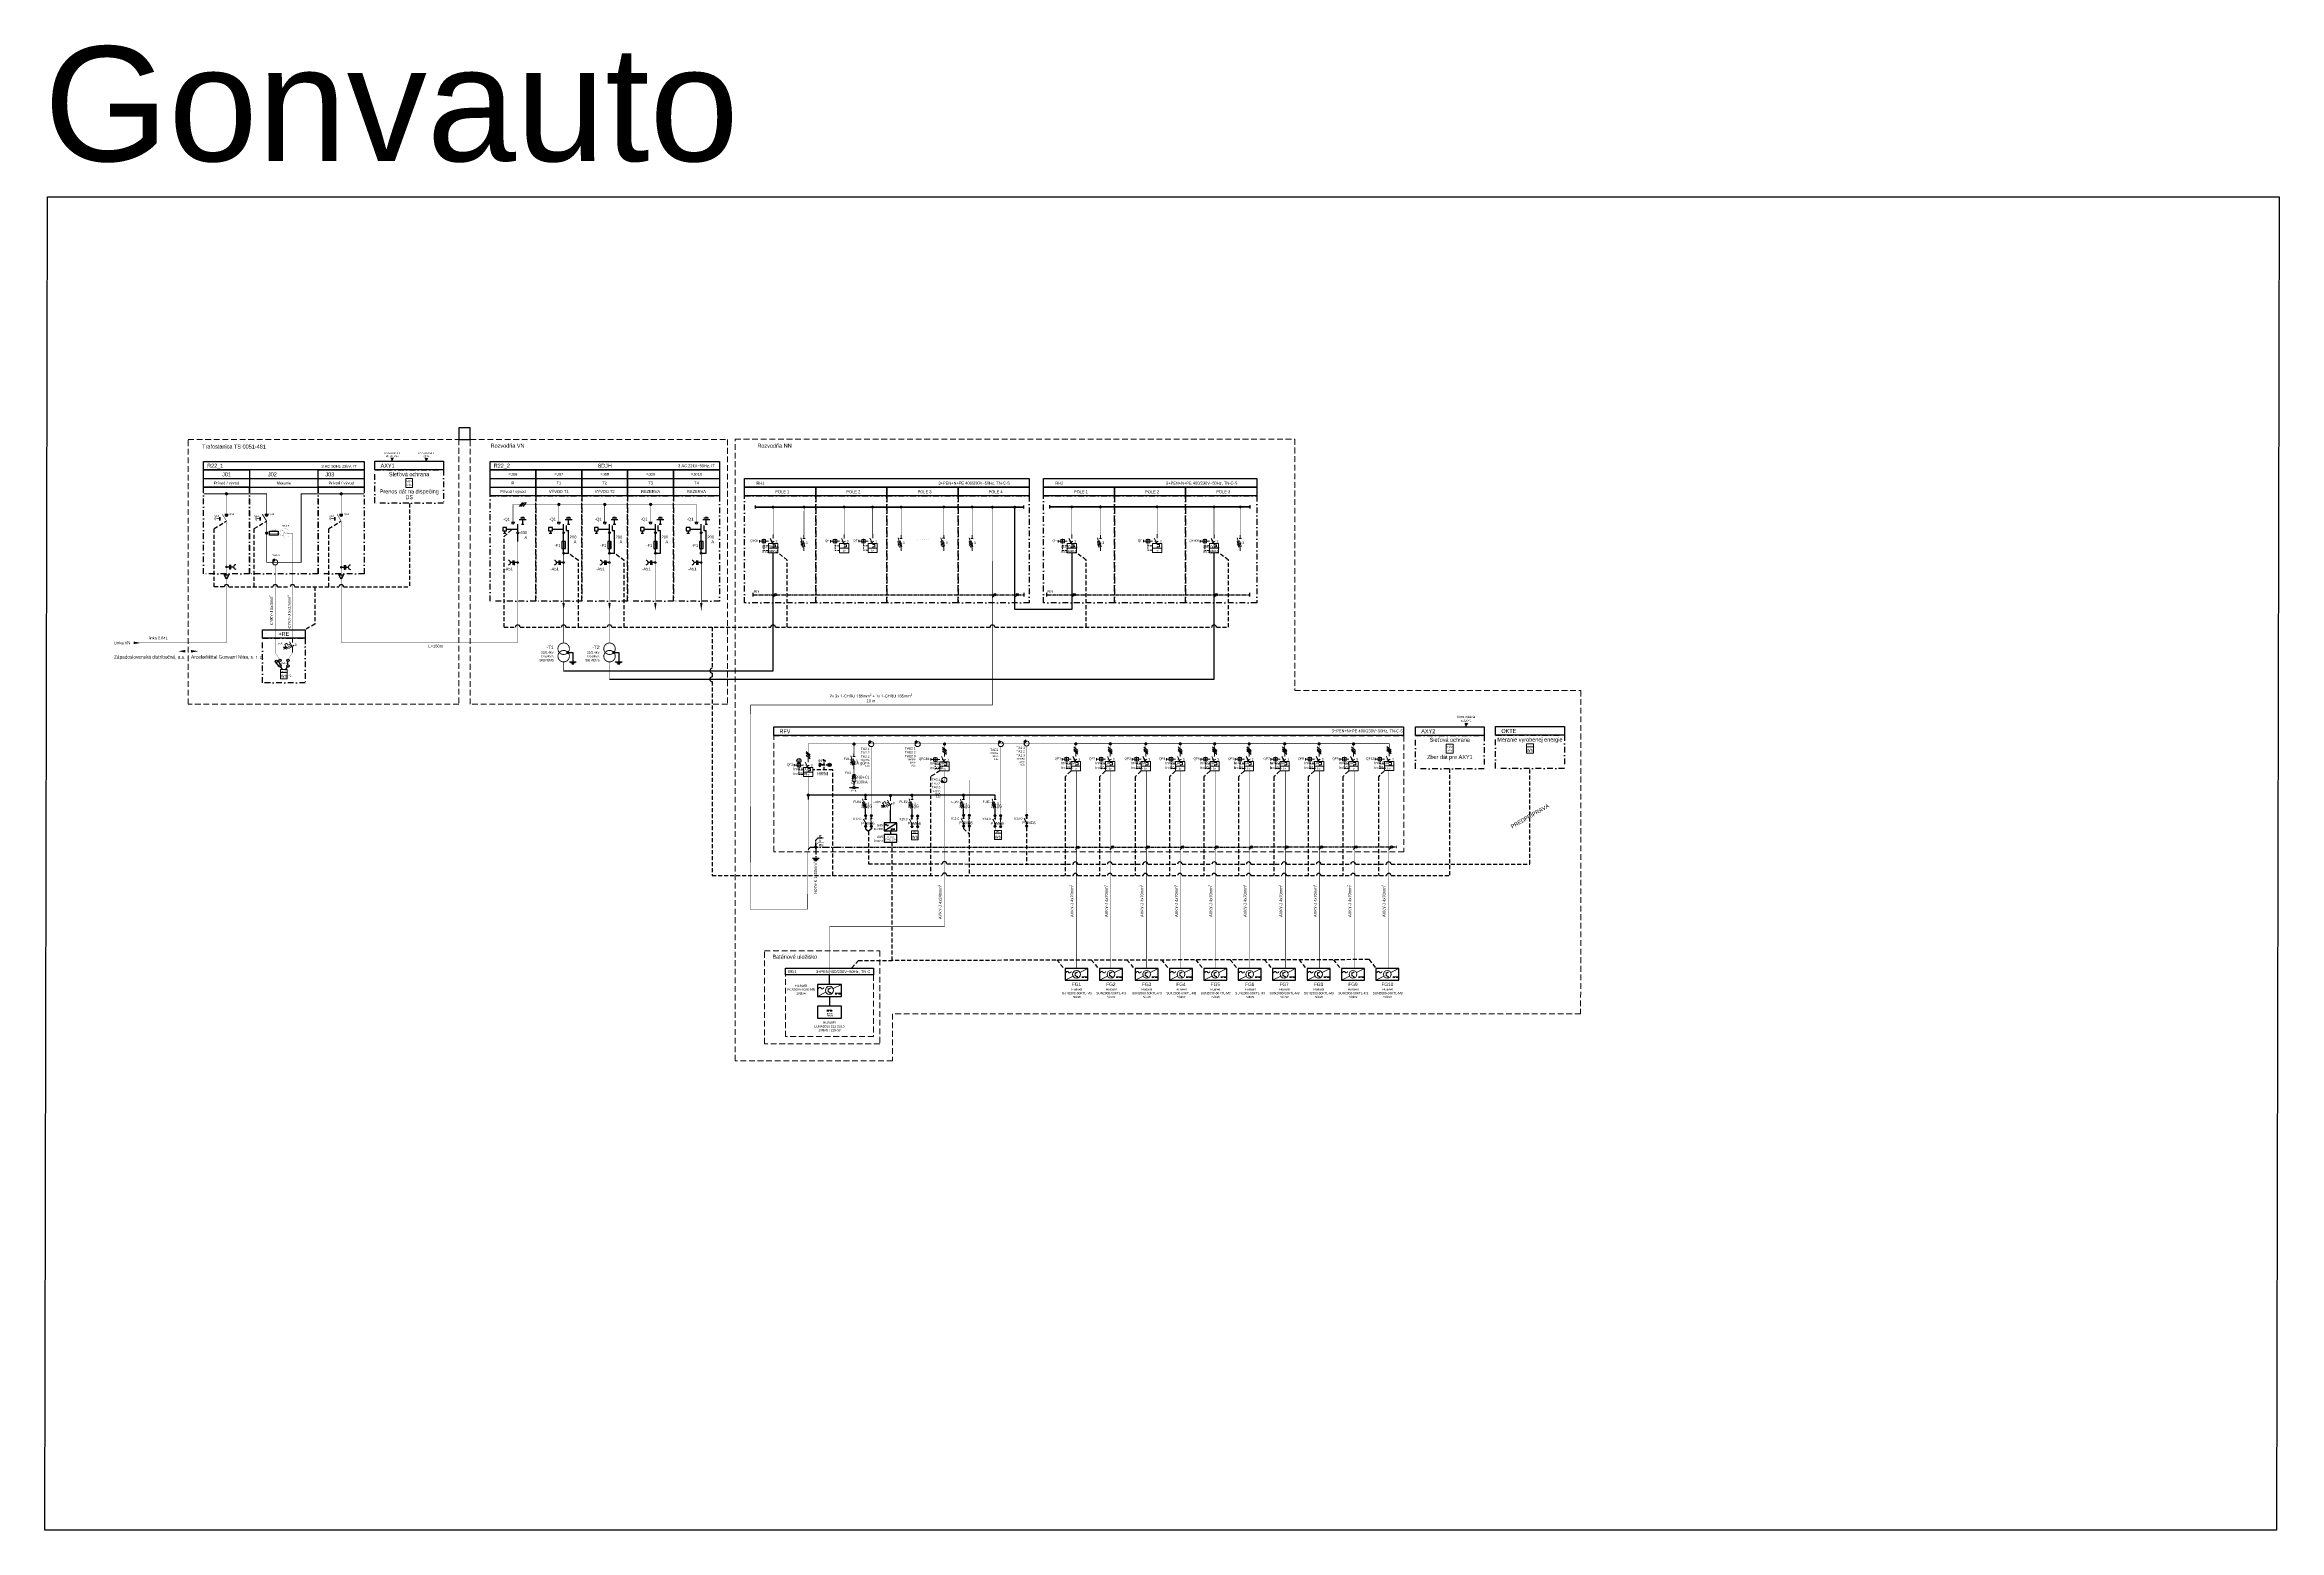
# Model space of a CAD drawing. Header units: millimetres. Extents: x -612 to 6794, y -5043 to 2163.
# Drawn here: x 3443 to 5391, y -2975 to -1680 of the extents above; entities that cross this region are included whole.
import ezdxf
from ezdxf.enums import TextEntityAlignment as Align

# ---------------------------------------------------------------- set-up
doc = ezdxf.new("R2018")
doc.units = ezdxf.units.MM
doc.header["$MEASUREMENT"] = 0
for name, pattern in [('EPL_DASHLONGDOT', [1, 0.66, -0.12, 0.1, -0.12]), ('ČERCHOVANÁ', [1, 0.5, -0.25, 0, -0.25]), ('ČÁRKOVANÁ', [0.75, 0.5, -0.25])]:
    doc.linetypes.add(name, pattern=pattern)
doc.layers.get('Defpoints').update_dxf_attribs({"color": 250})
for name, color, linetype in [('10kV', 34, 'Continuous'), ('22kV', 34, 'Continuous'), ('400V', 7, 'Continuous'), ('EV-Káble', 7, 'Continuous'), ('Kable', 7, 'Continuous'), ('LEGRAND', 7, 'Continuous'), ('Pístroj_OZN', 230, 'Continuous'), ('RS', 40, 'Continuous')]:
    doc.layers.add(name, color=color, linetype=linetype)
for name, color, linetype, lineweight in [('EPLAN100', 7, 'Continuous', 50), ('EPLAN301', 7, 'Continuous', 25), ('EPLAN420', 7, 'Continuous', 35), ('Prístroj', 7, 'Continuous', 13)]:
    doc.layers.add(name, color=color, linetype=linetype, lineweight=lineweight)
doc.styles.get("Standard").update_dxf_attribs({"font": 'arial.ttf'})
doc.styles.add('styl2', font='ARIALN.TTF', dxfattribs={"width": 0.85})
doc.styles.add('Tahoma', font='tahoma.ttf')

# ---------------------------------------------------------------- blocks, each defined once
blk = doc.blocks.new('Poistkový odpojovač')
at = {"layer": 'Prístroj', "color": 0, "linetype": 'Continuous', "ltscale": 4}
for p, q in [((0, 0), (0, -2.7)), ((-2.7, -8.5), (0.7, -6.6)), ((-2.6, -2.2), (0, -11)), ((-1, -2.7), (1, -2.7)), ((0, -11), (0, -13.7))]:
    blk.add_line(p, q, dxfattribs=at)
blk.add_lwpolyline([(-1.3, -10.3), (0.7, -9.7), (-0.8, -4.8), (-2.7, -5.4)], close=True, dxfattribs=at)
at = {"lineweight": 30, "flags": 104}
blk.add_attdef('POPIS', text='', height=1.8, dxfattribs=at).set_placement((-3.7, -7.2), align=Align.TOP_RIGHT)
at = {"color": 0}
blk.add_attdef('POCET_POLOV', text='', height=2, dxfattribs=at).set_placement((1.7, -6.6), align=Align.MIDDLE_LEFT)
at = {"layer": 'Pístroj_OZN'}
blk.add_attdef('OZNACENIE', text='', height=2, dxfattribs=at).set_placement((-3.7, -5.7), align=Align.RIGHT)
blk = doc.blocks.new('Výkonový istič')
at = {"layer": 'Prístroj', "color": 0, "ltscale": 4}
for p, q in [((0, -3.5), (0, 0)), ((-12, -5), (-12, -7)), ((-12, -6), (-10.5, -6)), ((-10.5, -6), (-4, -6)), ((-8, -4), (-8, -8)), ((-8, -9), (-8, -10)), ((-8, -10), (-7, -10)), ((-8, -10), (-8, -10.5)), ((-8, -11.5), (-8, -12.5)), ((-8, -13.5), (-8, -14)), ((-7, -14), (-8, -14)), ((-6, -10), (-4, -10)), ((-6, -14), (-4, -14)), ((-2.5, -3.5), (0, -8)), ((-2, -6), (-1, -6)), ((-1.5, -7.5), (1, -6))]:
    blk.add_line(p, q, dxfattribs=at)
for points in [[(-9.5, -7.5), (-6.5, -7.5), (-6.5, -4.5), (-9.5, -4.5)], [(-4, -12), (4, -12), (4, -8), (-4, -8)], [(-4, -16), (4, -16), (4, -12), (-4, -12)]]:
    blk.add_lwpolyline(points, close=True, dxfattribs=at)
blk.add_lwpolyline([(0, -8), (0, -9), (2, -9), (2, -11), (0, -11), (0, -12)], dxfattribs=at)
at = {"lineweight": 30, "flags": 104}
blk.add_attdef('POPIS', text='', height=1.8, dxfattribs=at).set_placement((-13, -5), align=Align.TOP_RIGHT)
at = {"color": 0}
blk.add_attdef('POCET_POLOV', (2.26309, -7.17774), '', height=2, dxfattribs=at)
at = {"layer": 'Prístroj', "color": 0, "style": 'Tahoma'}
blk.add_text('I>', height=1.9629, dxfattribs=at).set_placement((0, -14.19629), align=Align.MIDDLE_CENTER)
at = {"layer": 'Pístroj_OZN'}
blk.add_attdef('OZNACENIE', text='', height=2, dxfattribs=at).set_placement((-13, -3.5), align=Align.RIGHT)
blk = doc.blocks.new('VN MTP')
at = {"layer": '10kV', "color": 0, "lineweight": 13}
for p, q in [((-3.1, -1.2), (-1.5, -0.1)), ((-2.7, -1.8), (-1, -0.7)), ((-2.3, -2.4), (-0.6, -1.3))]:
    blk.add_line(p, q, dxfattribs=at)
blk.add_circle((0, 0), 2.25, dxfattribs=at)
blk = doc.blocks.new('VN odpojovac s uzemnovacom')
at = {"layer": '22kV', "linetype": 'Continuous', "lineweight": 50}
for p, q in [((-5.7, 8.9), (-5.7, 6)), ((-1.5, 11.2), (1.5, 11.2))]:
    blk.add_line(p, q, dxfattribs=at)
at = {"layer": '22kV', "flags": 128}
for points, const_width in [([(-10.5, 8.3), (-10.5, 6.7)], 0.2), ([(-9.7, 9.1), (-9.7, 5.9)], 0.2), ([(-5.7, 7.5), (-8.9, 7.5)], 0.4), ([(-8.9, 9.9), (-8.9, 5.1)], 0.2), ([(-3.7, 11.4), (0, 5.3), (0, 0)], 0.4), ([(0, 15), (0, 11.2)], 0.4)]:
    blk.add_lwpolyline(points, dxfattribs=dict(at, const_width=const_width))
at = {"layer": '22kV', "linetype": 'Continuous', "lineweight": 50}
blk.add_circle((0, 10.4), 0.8, dxfattribs=at)
blk = doc.blocks.new('Istič')
at = {"layer": 'Prístroj', "linetype": 'Continuous', "ltscale": 4}
blk.add_hatch(color=0, dxfattribs=at).paths.add_polyline_path([(-7, -9.6), (-5.4, -8.1), (-4.9, -9)], flags=0)
at = {"layer": 'Prístroj', "color": 0, "linetype": 'Continuous'}
for p, q in [((0, 0), (0, -3.9)), ((0, -8), (0, -12.8))]:
    blk.add_line(p, q, dxfattribs=at)
at = {"layer": 'Prístroj', "color": 0, "linetype": 'Continuous', "ltscale": 4}
for p, q in [((-7.6, -8.4), (-5.8, -7.4)), ((-7, -9.6), (-5.4, -8.1)), ((-4.9, -9), (-7, -9.6)), ((-7, -9.6), (-7, -9.6)), ((-6.8, -5.6), (-5, -4.6)), ((-5.8, -7.4), (-6.8, -5.6)), ((-5.4, -8.1), (-4.9, -9)), ((-1, -6.3), (-5.2, -8.6)), ((-5, -4.6), (-4, -6.4)), ((-1.6, -5.1), (-4, -6.4)), ((0, -8), (-2.6, -3.4)), ((-2.1, -8.4), (1.4, -6.4))]:
    blk.add_line(p, q, dxfattribs=at)
at = {"lineweight": 30, "flags": 104}
blk.add_attdef('POPIS', text='', height=1.8, dxfattribs=at).set_placement((-8.6, -7.5), align=Align.TOP_RIGHT)
at = {"color": 0}
blk.add_attdef('POCET_POLOV', text='', height=2, dxfattribs=at).set_placement((2, -6), align=Align.MIDDLE_LEFT)
at = {"layer": 'Pístroj_OZN'}
blk.add_attdef('OZNACENIE', text='', height=2, dxfattribs=at).set_placement((-8.6, -6), align=Align.RIGHT)
blk = doc.blocks.new('Elektromer')
at = {"layer": 'Prístroj', "color": 0, "linetype": 'Continuous', "ltscale": 4}
blk.add_line((-3, -3.5), (3, -3.5), dxfattribs=at)
blk.add_lwpolyline([(-3, -9), (3, -9), (3, -1), (-3, -1)], close=True, dxfattribs=at)
at = {"lineweight": 30, "flags": 104}
blk.add_attdef('POPIS', text='', height=1.8, dxfattribs=at).set_placement((-4, -5), align=Align.TOP_RIGHT)
at = {"layer": 'Prístroj', "style": 'Tahoma'}
blk.add_text('Wh', height=2.72625, dxfattribs=at).set_placement((0, -6.772625), align=Align.MIDDLE_CENTER)
at = {"layer": 'Pístroj_OZN'}
blk.add_attdef('OZNACENIE', text='', height=2, dxfattribs=at).set_placement((-4, -3.5), align=Align.RIGHT)
blk = doc.blocks.new('Prepäťová ochrana')
at = {"layer": 'Prístroj', "linetype": 'Continuous', "ltscale": 4}
blk.add_hatch(color=0, dxfattribs=at).paths.add_polyline_path([(-0.6, -4.6), (0.6, -4.6), (0, -6.3)], flags=0)
at = {"layer": 'Prístroj', "color": 0, "linetype": 'Continuous', "ltscale": 4}
blk.add_line((-1.7, -8), (1.7, -6), dxfattribs=at)
for points in [[(-1, -10), (1, -10), (1, -4), (-1, -4)], [(-0.6, -4.6), (0.6, -4.6), (0, -6.3)]]:
    blk.add_lwpolyline(points, close=True, dxfattribs=at)
at = {"lineweight": 30, "flags": 104}
blk.add_attdef('POPIS', text='', height=1.8, dxfattribs=at).set_placement((-2.7, -5), align=Align.TOP_RIGHT)
blk.add_attdef('POCET_POLOV', text='', height=2).set_placement((2.7, -6), align=Align.MIDDLE_LEFT)
at = {"layer": 'Pístroj_OZN'}
blk.add_attdef('OZNACENIE', text='', height=2, dxfattribs=at).set_placement((-2.7, -3.5), align=Align.RIGHT)
blk = doc.blocks.new('SS 1')
at = {"layer": 'Prístroj', "color": 0, "ltscale": 4}
for p, q in [((0, -7.5), (-2, -3.9)), ((0, -2), (0, -2.9)), ((0, -8.5), (0, -9.3))]:
    blk.add_line(p, q, dxfattribs=at)
at = {"layer": 'Prístroj', "color": 0}
for centre, radius in [((0, -1), 1), ((0, -10.3), 1), ((0, -1), 0.5), ((0, -3.4), 0.5), ((0, -8), 0.5), ((0, -10.3), 0.5)]:
    blk.add_circle(centre, radius, dxfattribs=at)
at = {"lineweight": 30, "flags": 104}
blk.add_attdef('POPIS', text='', height=1.8, dxfattribs=at).set_placement((-3.7, -6.3), align=Align.TOP_RIGHT)
blk.add_attdef('POCET_POLOV', text='', height=1.5).set_placement((1, -5.7), align=Align.MIDDLE_LEFT)
at = {"layer": 'Pístroj_OZN'}
blk.add_attdef('OZNACENIE', text='', height=2, dxfattribs=at).set_placement((-3.7, -4.8), align=Align.RIGHT)

msp = doc.modelspace()

# ---------------------------------------------------------------- linework, layer by layer
for p, q in [((3648.4, -2221.9), (3649.9, -2224.3)), ((3654.3, -2221.9), (3652.9, -2224.3))]:
    msp.add_line(p, q)
for points in [[(3445.4, -1812.3), (5391, -1812.3), (5388.5, -2974.5), (3442.9, -2974.5)], [(4053.1, -2057.8), (4301.1, -2057.8), (4301.1, -2065.3), (4053.1, -2065.3)], [(4313.5, -2057.8), (4499.5, -2057.8), (4499.5, -2065.3), (4313.5, -2065.3)], [(4053.1, -2065.3), (4115.1, -2065.3), (4115.1, -2072.8), (4053.1, -2072.8)], [(4115.1, -2065.3), (4177.1, -2065.3), (4177.1, -2072.8), (4115.1, -2072.8)], [(4177.1, -2065.3), (4239.1, -2065.3), (4239.1, -2072.8), (4177.1, -2072.8)], [(4239.1, -2065.3), (4301.1, -2065.3), (4301.1, -2072.8), (4239.1, -2072.8)], [(4313.5, -2065.3), (4375.5, -2065.3), (4375.5, -2072.8), (4313.5, -2072.8)], [(4375.5, -2065.3), (4437.5, -2065.3), (4437.5, -2072.8), (4375.5, -2072.8)], [(4437.5, -2065.3), (4499.5, -2065.3), (4499.5, -2072.8), (4437.5, -2072.8)], [(4332.4, -2494.9), (4352.4, -2494.9), (4352.4, -2484.9), (4332.4, -2484.9)], [(4362.4, -2494.9), (4382.4, -2494.9), (4382.4, -2484.9), (4362.4, -2484.9)], [(4393.5, -2494.9), (4413.5, -2494.9), (4413.5, -2484.9), (4393.5, -2484.9)], [(4423.5, -2494.9), (4443.5, -2494.9), (4443.5, -2484.9), (4423.5, -2484.9)], [(4453.5, -2494.9), (4473.5, -2494.9), (4473.5, -2484.9), (4453.5, -2484.9)], [(4483.4, -2494.9), (4503.4, -2494.9), (4503.4, -2484.9), (4483.4, -2484.9)], [(4513.4, -2494.9), (4533.4, -2494.9), (4533.4, -2484.9), (4513.4, -2484.9)], [(4543.4, -2494.9), (4563.4, -2494.9), (4563.4, -2484.9), (4543.4, -2484.9)], [(4573.4, -2494.9), (4593.4, -2494.9), (4593.4, -2484.9), (4573.4, -2484.9)], [(4603.4, -2494.9), (4623.4, -2494.9), (4623.4, -2484.9), (4603.4, -2484.9)], [(4116.5, -2509.2), (4137.5, -2509.2), (4137.5, -2498.7), (4116.5, -2498.7)], [(4116.5, -2528.1), (4137.5, -2528.1), (4137.5, -2517.6), (4116.5, -2517.6)]]:
    msp.add_lwpolyline(points, close=True)
at = {"lineweight": 30}
for points in [[(4338.3, -2122.4), (4338.3, -2171.9), (4288.7, -2171.9), (4288.7, -2082.5)], [(3895.3, -2225.3), (4077.9, -2225.3), (4077.9, -2122.4)], [(3935.3, -2232.7), (4462.3, -2232.7), (4462.3, -2122.4)], [(4127, -2498.7), (4127, -2490.5)], [(4127, -2509.2), (4127, -2517.6)]]:
    msp.add_lwpolyline(points, dxfattribs=at)
at = {"layer": '10kV', "color": 0, "ltscale": 5}
for p, q in [((3581.4, -2057.8), (3621.4, -2057.8)), ((3621.4, -2057.8), (3681.4, -2057.8)), ((3621.4, -2057.8), (3681.4, -2057.8)), ((3681.4, -2057.8), (3721.4, -2057.8)), ((3581.4, -2065.3), (3681.4, -2065.3)), ((3681.4, -2065.3), (3721.4, -2065.3))]:
    msp.add_line(p, q, dxfattribs=at)
for points in [[(3581.4, -2042.8), (3721.4, -2042.8), (3721.4, -2050.3), (3581.4, -2050.3)], [(3581.4, -2050.3), (3621.4, -2050.3), (3621.4, -2065.3), (3581.4, -2065.3)], [(3681.4, -2050.3), (3721.4, -2050.3), (3721.4, -2065.3), (3681.4, -2065.3)], [(3632.9, -2189.5), (3669.9, -2189.5), (3669.9, -2197), (3632.9, -2197)]]:
    msp.add_lwpolyline(points, close=True, dxfattribs=at)
at = {"layer": '10kV', "color": 0, "linetype": 'ČERCHOVANÁ', "ltscale": 10}
for points in [[(3581.4, -2065.3), (3621.4, -2065.3), (3621.4, -2140.8), (3581.4, -2140.8)], [(3621.4, -2065.3), (3681.4, -2065.3), (3681.4, -2140.8), (3621.4, -2140.8)], [(3669.9, -2235.9), (3632.9, -2235.9), (3632.9, -2197), (3669.9, -2197)]]:
    msp.add_lwpolyline(points, close=True, dxfattribs=at)
at = {"layer": '22kV', "color": 0}
for p, q in [((3831.1, -2057.8), (3871.1, -2057.8)), ((3871.1, -2057.8), (3911.1, -2057.8)), ((3911.1, -2057.8), (3951.1, -2057.8)), ((3951.1, -2057.8), (3991.1, -2057.8)), ((3991.1, -2057.8), (4031.1, -2057.8)), ((3831.1, -2065.3), (3871.1, -2065.3)), ((3871.1, -2065.3), (3911.1, -2065.3)), ((3911.1, -2065.3), (3951.1, -2065.3)), ((3951.1, -2065.3), (3991.1, -2065.3)), ((3991.1, -2065.3), (4031.1, -2065.3))]:
    msp.add_line(p, q, dxfattribs=at)
at = {"layer": '22kV'}
for p, q in [((3859.5, -2078.5), (3856.5, -2082.1)), ((3861.1, -2078.5), (3858.1, -2082.1)), ((3862.7, -2078.5), (3859.7, -2082.1)), ((3895.3, -2112.7), (3895.3, -2118.7)), ((3935.3, -2112.7), (3935.3, -2118.7)), ((3975.3, -2112.7), (3975.3, -2118.7)), ((4015.3, -2112.7), (4015.3, -2118.7)), ((3601.4, -2134.8), (3604.3, -2134.8)), ((3604.3, -2136.7), (3604.3, -2132.9)), ((3604.3, -2134.8), (3604.3, -2136.9)), ((3605.3, -2136.7), (3605.3, -2132.9)), ((3605.3, -2134.8), (3607.5, -2134.8)), ((3701.4, -2135.1), (3704.3, -2135.1)), ((3704.3, -2137), (3704.3, -2133.2)), ((3704.3, -2135.1), (3704.3, -2137.2)), ((3705.3, -2137), (3705.3, -2133.2)), ((3705.3, -2135.1), (3707.5, -2135.1)), ((3851.3, -2131), (3849.1, -2131)), ((3851.3, -2133), (3851.3, -2129.1)), ((3852.3, -2133), (3852.3, -2129.1)), ((3855.3, -2131), (3852.3, -2131)), ((3852.3, -2131), (3852.3, -2133.2)), ((3891.3, -2131), (3889.1, -2131)), ((3891.3, -2132.9), (3891.3, -2129.1)), ((3892.3, -2132.9), (3892.3, -2129.1)), ((3895.3, -2131), (3892.3, -2131)), ((3892.3, -2131), (3892.3, -2133.1)), ((3931.3, -2131), (3929.1, -2131)), ((3931.3, -2132.9), (3931.3, -2129.1)), ((3932.3, -2132.9), (3932.3, -2129.1)), ((3935.3, -2131), (3932.3, -2131)), ((3932.3, -2131), (3932.3, -2133.1)), ((3971.3, -2131), (3969.1, -2131)), ((3971.3, -2132.9), (3971.3, -2129.1)), ((3972.3, -2132.9), (3972.3, -2129.1)), ((3975.3, -2131), (3972.3, -2131)), ((3972.3, -2131), (3972.3, -2133.1)), ((4011.3, -2131), (4009.1, -2131)), ((4011.3, -2132.9), (4011.3, -2129.1)), ((4012.3, -2132.9), (4012.3, -2129.1)), ((4015.3, -2131), (4012.3, -2131)), ((4012.3, -2131), (4012.3, -2133.1))]:
    msp.add_line(p, q, dxfattribs=at)
at = {"layer": '22kV', "linetype": 'Continuous'}
for p, q in [((3843.8, -2103.3), (3843.8, -2105.4)), ((3849.7, -2095.8), (3852.6, -2095.8)), ((3849.7, -2095.8), (3852.6, -2095.8)), ((3855.3, -2104.3), (3855.3, -2097.4)), ((3858.6, -2097.4), (3860.7, -2097.4)), ((3883.8, -2103.3), (3883.8, -2105.4)), ((3889.7, -2095.8), (3892.6, -2095.8)), ((3895.3, -2104.2), (3895.3, -2097.4)), ((3897.5, -2098.8), (3897.5, -2102.9)), ((3897.5, -2102.9), (3899.6, -2102.9)), ((3898.6, -2097.4), (3900.7, -2097.4)), ((3899.6, -2122.9), (3899.6, -2102.9)), ((3923.8, -2103.3), (3923.8, -2105.4)), ((3929.7, -2095.8), (3932.6, -2095.8)), ((3935.3, -2104.2), (3935.3, -2097.4)), ((3937.5, -2098.8), (3937.5, -2102.9)), ((3937.5, -2102.9), (3939.6, -2102.9)), ((3938.6, -2097.4), (3940.7, -2097.4)), ((3939.6, -2122.9), (3939.6, -2102.9)), ((3963.8, -2103.3), (3963.8, -2105.4)), ((3969.7, -2095.8), (3972.6, -2095.8)), ((3975.3, -2104.2), (3975.3, -2097.4)), ((3977.5, -2098.8), (3977.5, -2102.9)), ((3977.5, -2102.9), (3979.6, -2102.9)), ((3978.6, -2097.4), (3980.7, -2097.4)), ((3979.6, -2122.9), (3979.6, -2102.9)), ((4003.8, -2103.3), (4003.8, -2105.4)), ((4009.7, -2095.8), (4012.6, -2095.8)), ((4015.3, -2104.2), (4015.3, -2097.4)), ((4017.5, -2098.8), (4017.5, -2102.9)), ((4017.5, -2102.9), (4019.6, -2102.9)), ((4018.6, -2097.4), (4020.7, -2097.4)), ((4019.6, -2122.9), (4019.6, -2102.9)), ((3842.8, -2105.4), (3844.9, -2105.4)), ((3855.3, -2112.7), (3855.3, -2105.9)), ((3882.8, -2105.4), (3884.9, -2105.4)), ((3895.3, -2112.7), (3895.3, -2105.8)), ((3895.3, -2122.1), (3895.3, -2118.7)), ((3896.1, -2122.9), (3899.6, -2122.9)), ((3922.8, -2105.4), (3924.9, -2105.4)), ((3935.3, -2112.7), (3935.3, -2105.8)), ((3935.3, -2122.1), (3935.3, -2118.7)), ((3936.1, -2122.9), (3939.6, -2122.9)), ((3962.8, -2105.4), (3964.9, -2105.4)), ((3975.3, -2112.7), (3975.3, -2105.8)), ((3975.3, -2122.1), (3975.3, -2118.7)), ((3976.1, -2122.9), (3979.6, -2122.9)), ((4002.8, -2105.4), (4004.9, -2105.4)), ((4015.3, -2112.7), (4015.3, -2105.8)), ((4015.3, -2122.1), (4015.3, -2118.7)), ((4016.1, -2122.9), (4019.6, -2122.9))]:
    msp.add_line(p, q, dxfattribs=at)
at = {"layer": '22kV', "linetype": 'ČÁRKOVANÁ'}
for p, q in [((3845.5, -2101.9), (3855.3, -2101.9)), ((3885.5, -2101.8), (3895.3, -2101.9)), ((3925.5, -2101.8), (3935.3, -2101.9)), ((3965.5, -2101.8), (3975.3, -2101.9)), ((4005.5, -2101.8), (4015.3, -2101.9))]:
    msp.add_line(p, q, dxfattribs=at)
at = {"layer": '22kV', "ltscale": 10}
for p, q in [((3856.6, -2093.4), (3862.6, -2093.4)), ((3861.6, -2092.4), (3857.6, -2092.4)), ((3858.6, -2091.4), (3860.6, -2091.4)), ((3859.6, -2097.4), (3859.6, -2093.4)), ((3896.6, -2093.4), (3902.6, -2093.4)), ((3901.6, -2092.4), (3897.6, -2092.4)), ((3898.6, -2091.4), (3900.6, -2091.4)), ((3899.6, -2097.4), (3899.6, -2093.4)), ((3936.6, -2093.4), (3942.6, -2093.4)), ((3941.6, -2092.4), (3937.6, -2092.4)), ((3938.6, -2091.4), (3940.6, -2091.4)), ((3939.6, -2097.4), (3939.6, -2093.4)), ((3976.6, -2093.4), (3982.6, -2093.4)), ((3981.6, -2092.4), (3977.6, -2092.4)), ((3978.6, -2091.4), (3980.6, -2091.4)), ((3979.6, -2097.4), (3979.6, -2093.4)), ((4016.6, -2093.4), (4022.6, -2093.4)), ((4021.6, -2092.4), (4017.6, -2092.4)), ((4018.6, -2091.4), (4020.6, -2091.4)), ((4019.6, -2097.4), (4019.6, -2093.4)), ((3599.3, -2141.8), (3603.4, -2141.8)), ((3601.4, -2145.6), (3599.3, -2141.8)), ((3603.4, -2141.8), (3601.4, -2145.6)), ((3699.3, -2141.8), (3703.4, -2141.8)), ((3701.4, -2145.6), (3699.3, -2141.8)), ((3703.4, -2141.8), (3701.4, -2145.6))]:
    msp.add_line(p, q, dxfattribs=at)
at = {"layer": '22kV', "color": 0, "ltscale": 5}
for points in [[(3831.1, -2042.8), (4031.1, -2042.8), (4031.1, -2050.3), (3831.1, -2050.3)], [(3831.1, -2050.3), (3871.1, -2050.3), (3871.1, -2072.8), (3831.1, -2072.8)], [(3871.1, -2050.3), (3911.1, -2050.3), (3911.1, -2072.8), (3871.1, -2072.8)], [(3911.1, -2050.3), (3951.1, -2050.3), (3951.1, -2072.8), (3911.1, -2072.8)], [(3951.1, -2050.3), (3991.1, -2050.3), (3991.1, -2072.8), (3951.1, -2072.8)], [(3991.1, -2050.3), (4031.1, -2050.3), (4031.1, -2072.8), (3991.1, -2072.8)]]:
    msp.add_lwpolyline(points, close=True, dxfattribs=at)
at = {"layer": '22kV', "color": 0, "linetype": 'ČERCHOVANÁ', "ltscale": 10}
for points in [[(3730.7, -2050.2), (3790.5, -2050.2), (3790.5, -2079.1), (3730.7, -2079.1)], [(3681.4, -2065.3), (3721.4, -2065.3), (3721.4, -2140.8), (3681.4, -2140.8)], [(3831.1, -2072.8), (3871.1, -2072.8), (3871.1, -2164.6), (3831.1, -2164.6)], [(3871.1, -2072.8), (3911.1, -2072.8), (3911.1, -2164.6), (3871.1, -2164.6)], [(3911.1, -2072.8), (3951.1, -2072.8), (3951.1, -2164.6), (3911.1, -2164.6)], [(3951.1, -2072.8), (3991.1, -2072.8), (3991.1, -2164.6), (3951.1, -2164.6)], [(3991.1, -2072.8), (4031.1, -2072.8), (4031.1, -2164.6), (3991.1, -2164.6)], [(4053.1, -2072.8), (4115.1, -2072.8), (4115.1, -2166.2), (4053.1, -2166.2)], [(4115.1, -2072.8), (4177.1, -2072.8), (4177.1, -2166.2), (4115.1, -2166.2)], [(4177.1, -2072.8), (4239.1, -2072.8), (4239.1, -2166.2), (4177.1, -2166.2)], [(4239.1, -2072.8), (4301.1, -2072.8), (4301.1, -2166.2), (4239.1, -2166.2)], [(4313.5, -2072.8), (4375.5, -2072.8), (4375.5, -2166.2), (4313.5, -2166.2)], [(4375.5, -2072.8), (4437.5, -2072.8), (4437.5, -2166.2), (4375.5, -2166.2)], [(4437.5, -2072.8), (4499.5, -2072.8), (4499.5, -2166.2), (4437.5, -2166.2)], [(4637.9, -2281.8), (4697.8, -2281.8), (4697.8, -2310.7), (4637.9, -2310.7)], [(4707.8, -2281.5), (4767.7, -2281.5), (4767.7, -2310.4), (4707.8, -2310.4)]]:
    msp.add_lwpolyline(points, close=True, dxfattribs=at)
at = {"layer": '22kV', "const_width": 0.8}
for points in [[(3581.4, -2071), (3621.4, -2071)], [(3621.4, -2071), (3636.4, -2071), (3636.4, -2088.9)], [(3632.6, -2088.8), (3636.4, -2094.9), (3636.4, -2130.8), (3666.4, -2130.8), (3666.4, -2071), (3681.4, -2071)], [(3681.4, -2071), (3721.4, -2071)]]:
    msp.add_lwpolyline(points, dxfattribs=at)
at = {"layer": '22kV', "const_width": 1.29}
for points in [[(3602.1, -2071, 1), (3600.6, -2071, 1), (3602.1, -2071, 0.272597)], [(3702.1, -2071, 1), (3700.6, -2071, 1), (3702.1, -2071, 0.272597)], [(3891.9, -2080.3, 1), (3890.4, -2080.3, 1), (3891.9, -2080.3, 0.272597)], [(3931.9, -2080.3, 1), (3930.4, -2080.3, 1), (3931.9, -2080.3, 0.272597)], [(3971.9, -2080.3, 1), (3970.4, -2080.3, 1), (3971.9, -2080.3, 0.272597)], [(3637.1, -2105.3, 1), (3635.6, -2105.3, 1), (3637.1, -2105.3, 0.272597)]]:
    msp.add_lwpolyline(points, format="xyb", dxfattribs=at)
at = {"layer": '22kV', "const_width": 0.4, "flags": 128}
for points in [[(3601.4, -2085.2), (3601.4, -2071)], [(3701.4, -2085.2), (3701.4, -2071)], [(3851.1, -2092.8), (3851.1, -2080.3), (4011.1, -2080.3), (4011.1, -2092.8)], [(3891.1, -2092.8), (3891.1, -2080.3)], [(3931.1, -2092.8), (3931.1, -2080.3)], [(3971.1, -2092.8), (3971.1, -2080.3)], [(3520.7, -2200.9), (3601.4, -2200.9), (3601.4, -2100.2)], [(3701.4, -2200.9), (3701.4, -2100.2)], [(3851.1, -2092.1), (3851.1, -2095.8)], [(3851.1, -2092.1), (3851.1, -2095.8)], [(3891.1, -2092), (3891.1, -2095.8)], [(3931.1, -2092), (3931.1, -2095.8)], [(3971.1, -2092), (3971.1, -2095.8)], [(4011.1, -2092), (4011.1, -2095.8)], [(3636.4, -2105.3), (3647.7, -2105.4)], [(3855.3, -2200.9), (3701.4, -2200.9)]]:
    msp.add_lwpolyline(points, dxfattribs=at)
at = {"layer": '22kV', "lineweight": -3, "ltscale": 10}
msp.add_lwpolyline([(3638.9, -2107), (3638.9, -2103.7), (3646.4, -2103.7), (3646.4, -2107)], close=True, dxfattribs=at)
at = {"layer": '22kV', "flags": 128}
for points, const_width in [([(3650, -2107.7, 1), (3650, -2103, 1), (3650, -2107.7, -1)], 0.0936), ([(3653, -2106, 1), (3653, -2101.3, 1), (3653, -2106, -1)], 0.0936), ([(3653, -2109.3, 1), (3653, -2104.6, 1), (3653, -2109.3, -1)], 0.0936), ([(3890.3, -2206.1, 1), (3900.3, -2206.1, 1), (3890.3, -2206.1, -1)], 0.75), ([(3930.3, -2206.1, 1), (3940.3, -2206.1, 1), (3930.3, -2206.1, -1)], 0.75)]:
    msp.add_lwpolyline(points, format="xyb", dxfattribs=dict(at, const_width=const_width))
at = {"layer": '22kV'}
msp.add_lwpolyline([(3842.2, -2103.3), (3845.5, -2103.3), (3845.5, -2100.4), (3842.2, -2100.4)], close=True, dxfattribs=at)
at = {"layer": '22kV', "flags": 128}
for points in [[(3882.2, -2103.2), (3885.5, -2103.3), (3885.5, -2100.4), (3882.2, -2100.3)], [(3922.2, -2103.2), (3925.5, -2103.3), (3925.5, -2100.4), (3922.2, -2100.3)], [(3962.2, -2103.2), (3965.5, -2103.3), (3965.5, -2100.4), (3962.2, -2100.3)], [(4002.2, -2103.2), (4005.5, -2103.3), (4005.5, -2100.4), (4002.2, -2100.3)], [(3893.8, -2118.7), (3896.8, -2118.7), (3896.8, -2112.7), (3893.8, -2112.7)], [(3933.8, -2118.7), (3936.8, -2118.7), (3936.8, -2112.7), (3933.8, -2112.7)], [(3973.8, -2118.7), (3976.8, -2118.7), (3976.8, -2112.7), (3973.8, -2112.7)], [(4013.8, -2118.7), (4016.8, -2118.7), (4016.8, -2112.7), (4013.8, -2112.7)]]:
    msp.add_lwpolyline(points, close=True, dxfattribs=at)
at = {"layer": '22kV', "lineweight": -3, "ltscale": 10, "const_width": 0.4, "flags": 128}
for points in [[(3855.3, -2105.9), (3855.3, -2200.9)], [(3895.3, -2123.7), (3895.3, -2201.1)], [(3935.3, -2123.7), (3935.3, -2201.1)], [(3975.3, -2123.7), (3975.3, -2172.6)], [(4015.3, -2123.7), (4015.3, -2172.6)]]:
    msp.add_lwpolyline(points, dxfattribs=at)
at = {"layer": '22kV', "const_width": 1.11}
for points in [[(3601.9, -2134.8, 1), (3600.8, -2134.8, 1)], [(3701.9, -2135.1, 1), (3700.8, -2135.1, 1)], [(3855.8, -2131, 1), (3854.7, -2131, 1)], [(3895.8, -2131, 1), (3894.7, -2131, 1)], [(3935.8, -2131, 1), (3934.7, -2131, 1)], [(3975.8, -2131, 1), (3974.7, -2131, 1)], [(4015.8, -2131, 1), (4014.7, -2131, 1)]]:
    msp.add_lwpolyline(points, format="xyb", close=True, dxfattribs=at)
at = {"layer": '22kV', "linetype": 'Continuous'}
for centre in [(3851.1, -2096.6), (3851.1, -2096.6), (3891.1, -2096.6), (3931.1, -2096.6), (3971.1, -2096.6), (4011.1, -2096.6), (3855.3, -2105.1), (3895.3, -2105), (3895.3, -2122.9), (3935.3, -2105), (3935.3, -2122.9), (3975.3, -2105), (3975.3, -2122.9), (4015.3, -2105), (4015.3, -2122.9)]:
    msp.add_circle(centre, 0.8, dxfattribs=at)
at = {"layer": '22kV'}
for centre, start, end in [((3609.4, -2134.8), 90, 270), ((3709.4, -2135.1), 90, 270), ((3847.2, -2131), 270, 90), ((3887.2, -2131), 270, 90), ((3927.2, -2131), 270, 90), ((3967.2, -2131), 270, 90), ((4007.2, -2131), 270, 90)]:
    msp.add_arc(centre, 1.87, start, end, dxfattribs=at)
at = {"layer": '22kV', "color": 0}
for points in [[(3896.3, -2166.3), (3895.3, -2172.6), (3894.2, -2166.3), (3895.3, -2172.6)], [(3936.3, -2166.3), (3935.3, -2172.6), (3934.2, -2166.3), (3935.3, -2172.6)], [(3976.3, -2166.3), (3975.3, -2172.6), (3974.2, -2166.3), (3975.3, -2172.6)], [(4016.3, -2166.3), (4015.3, -2172.6), (4014.2, -2166.3), (4015.3, -2172.6)], [(3520.5, -2202.1), (3526.8, -2201), (3520.5, -2199.9), (3526.8, -2201)]]:
    msp.add_solid(points, dxfattribs=at)
at = {"layer": '22kV', "color": 251}
for points in [[(3565.5, -2207.2), (3559.3, -2208.3), (3565.5, -2209.4), (3559.3, -2208.3)], [(3570.5, -2207.2), (3576.8, -2208.3), (3570.5, -2209.4), (3576.8, -2208.3)]]:
    msp.add_solid(points, dxfattribs=at)
at = {"layer": '400V'}
msp.add_line((3654.9, -2220.1), (3654.9, -2217.1), dxfattribs=at)
at = {"layer": '400V', "color": 94, "true_color": 0x00a800}
for p, q in [((3899.1, -2209.4), (3903.3, -2209.4)), ((3900.3, -2217.4), (3906.3, -2217.4)), ((3905.3, -2218.4), (3901.3, -2218.4)), ((3902.3, -2219.4), (3904.3, -2219.4)), ((3903.3, -2209.4), (3903.3, -2217.4)), ((3939.1, -2209.4), (3943.3, -2209.4)), ((3940.3, -2217.4), (3946.3, -2217.4)), ((3945.3, -2218.4), (3941.3, -2218.4)), ((3942.3, -2219.4), (3944.3, -2219.4)), ((3943.3, -2209.4), (3943.3, -2217.4))]:
    msp.add_line(p, q, dxfattribs=at)
at = {"layer": '400V', "color": 252}
for p, q in [((4106.6, -2295.6), (4110.2, -2298.7)), ((4106.6, -2297.2), (4110.2, -2300.2)), ((4225.5, -2291.9), (4229.1, -2294.9)), ((4225.5, -2293.5), (4229.1, -2296.5)), ((4225.5, -2295), (4229.1, -2298)), ((4340, -2291.7), (4343.6, -2294.7)), ((4340, -2293.3), (4343.6, -2296.3)), ((4340, -2294.8), (4343.6, -2297.9)), ((4370, -2291.7), (4373.6, -2294.7)), ((4370, -2293.3), (4373.6, -2296.3)), ((4370, -2294.8), (4373.6, -2297.9)), ((4401, -2291.7), (4404.6, -2294.7)), ((4401, -2293.3), (4404.6, -2296.3)), ((4401, -2294.9), (4404.6, -2297.9)), ((4431, -2291.7), (4434.6, -2294.8)), ((4431, -2293.3), (4434.6, -2296.3)), ((4431, -2294.9), (4434.6, -2297.9)), ((4461, -2291.7), (4464.6, -2294.7)), ((4461, -2293.3), (4464.6, -2296.3)), ((4461, -2294.8), (4464.6, -2297.9)), ((4491, -2291.7), (4494.6, -2294.7)), ((4491, -2293.3), (4494.6, -2296.3)), ((4491, -2294.8), (4494.6, -2297.9)), ((4522.1, -2291.7), (4525.7, -2294.7)), ((4522.1, -2293.3), (4525.7, -2296.3)), ((4522.1, -2294.9), (4525.7, -2297.9)), ((4552.1, -2291.7), (4555.7, -2294.8)), ((4552.1, -2293.3), (4555.7, -2296.3)), ((4552.1, -2294.9), (4555.7, -2297.9)), ((4582.1, -2291.7), (4585.7, -2294.7)), ((4582.1, -2293.3), (4585.7, -2296.3)), ((4582.1, -2294.8), (4585.7, -2297.9)), ((4613, -2291.4), (4616.6, -2294.4)), ((4613, -2293), (4616.6, -2296)), ((4613, -2294.5), (4616.6, -2297.5)), ((4106.6, -2298.8), (4110.2, -2301.8))]:
    msp.add_line(p, q, dxfattribs=at)
at = {"layer": '400V', "linetype": 'Continuous', "ltscale": 4}
for p, q in [((4118.9, -2305.9), (4118.9, -2308.9)), ((4118.9, -2307.4), (4122.9, -2307.4)), ((4119.9, -2306.4), (4121.9, -2307.4)), ((4119.9, -2306.4), (4119.9, -2307.4)), ((4121.4, -2302.4), (4121.4, -2303.4)), ((4123.4, -2303.4), (4121.4, -2303.4)), ((4122.4, -2304.4), (4122.4, -2303.4)), ((4122.4, -2306.9), (4122.4, -2305.4)), ((4123.4, -2303.4), (4123.4, -2304.4)), ((4123.9, -2307.4), (4124.6, -2307.4)), ((4123.9, -2307.4), (4124.7, -2307.4)), ((4123.9, -2307.4), (4124.7, -2307.4)), ((4126.2, -2307.4), (4127.9, -2307.4)), ((4127.2, -2306.7), (4127.9, -2307.4)), ((4127.9, -2307.4), (4127.2, -2308.2))]:
    msp.add_line(p, q, dxfattribs=at)
at = {"layer": '400V', "linetype": 'Continuous', "lineweight": 13, "ltscale": 4}
for p, q in [((4332.4, -2494.9), (4339.4, -2491.4)), ((4343.4, -2487.6), (4341.3, -2489.2)), ((4341.3, -2488.4), (4341.3, -2491.4)), ((4343.4, -2492.3), (4341.3, -2490.7)), ((4343.4, -2492.3), (4342.5, -2492.2)), ((4343.4, -2492.3), (4343.2, -2491.4)), ((4345.4, -2488.3), (4352.4, -2484.9)), ((4347.1, -2492.1), (4351.6, -2492.1)), ((4347.1, -2492.8), (4348.7, -2492.8)), ((4351.6, -2492.8), (4349.9, -2492.8)), ((4362.4, -2494.9), (4369.4, -2491.4)), ((4373.4, -2487.6), (4371.3, -2489.2)), ((4371.3, -2488.4), (4371.3, -2491.4)), ((4373.4, -2492.3), (4371.3, -2490.7)), ((4373.4, -2492.3), (4372.5, -2492.2)), ((4373.4, -2492.3), (4373.2, -2491.4)), ((4375.4, -2488.3), (4382.4, -2484.9)), ((4377.1, -2492.1), (4381.6, -2492.1)), ((4377.1, -2492.8), (4378.7, -2492.8)), ((4381.6, -2492.8), (4379.9, -2492.8)), ((4393.5, -2494.9), (4400.4, -2491.4)), ((4404.5, -2487.6), (4402.4, -2489.2)), ((4402.4, -2488.4), (4402.4, -2491.4)), ((4404.5, -2492.3), (4402.4, -2490.7)), ((4404.5, -2492.3), (4403.6, -2492.2)), ((4404.5, -2492.3), (4404.3, -2491.4)), ((4406.5, -2488.3), (4413.5, -2484.9)), ((4408.1, -2492.1), (4412.6, -2492.1)), ((4408.1, -2492.8), (4409.8, -2492.8)), ((4412.6, -2492.8), (4411, -2492.8)), ((4423.5, -2494.9), (4430.4, -2491.4)), ((4434.5, -2487.6), (4432.4, -2489.2)), ((4432.4, -2488.4), (4432.4, -2491.4)), ((4434.5, -2492.3), (4432.4, -2490.7)), ((4434.5, -2492.3), (4433.6, -2492.2)), ((4434.5, -2492.3), (4434.3, -2491.4)), ((4436.5, -2488.3), (4443.5, -2484.9)), ((4438.1, -2492.1), (4442.6, -2492.1)), ((4438.1, -2492.8), (4439.8, -2492.8)), ((4442.6, -2492.8), (4441, -2492.8)), ((4453.5, -2494.9), (4460.4, -2491.4)), ((4464.5, -2487.6), (4462.4, -2489.2)), ((4462.4, -2488.4), (4462.4, -2491.4)), ((4464.5, -2492.3), (4462.4, -2490.7)), ((4464.5, -2492.3), (4463.6, -2492.2)), ((4464.5, -2492.3), (4464.3, -2491.4)), ((4466.5, -2488.3), (4473.5, -2484.9)), ((4468.1, -2492.1), (4472.6, -2492.1)), ((4468.1, -2492.8), (4469.8, -2492.8)), ((4472.6, -2492.8), (4471, -2492.8)), ((4483.4, -2494.9), (4490.4, -2491.4)), ((4494.5, -2487.6), (4492.4, -2489.2)), ((4492.4, -2488.4), (4492.4, -2491.4)), ((4494.5, -2492.3), (4492.4, -2490.7)), ((4494.5, -2492.3), (4493.6, -2492.2)), ((4494.5, -2492.3), (4494.3, -2491.4)), ((4496.5, -2488.3), (4503.4, -2484.9)), ((4498.1, -2492.1), (4502.6, -2492.1)), ((4498.1, -2492.8), (4499.8, -2492.8)), ((4502.6, -2492.8), (4501, -2492.8)), ((4513.4, -2494.9), (4520.4, -2491.4)), ((4524.5, -2487.6), (4522.4, -2489.2)), ((4522.4, -2488.4), (4522.4, -2491.4)), ((4524.5, -2492.3), (4522.4, -2490.7)), ((4524.5, -2492.3), (4523.6, -2492.2)), ((4524.5, -2492.3), (4524.3, -2491.4)), ((4526.5, -2488.3), (4533.4, -2484.9)), ((4528.1, -2492.1), (4532.6, -2492.1)), ((4528.1, -2492.8), (4529.8, -2492.8)), ((4532.6, -2492.8), (4531, -2492.8)), ((4543.4, -2494.9), (4550.4, -2491.4)), ((4554.5, -2487.6), (4552.4, -2489.2)), ((4552.4, -2488.4), (4552.4, -2491.4)), ((4554.5, -2492.3), (4552.4, -2490.7)), ((4554.5, -2492.3), (4553.6, -2492.2)), ((4554.5, -2492.3), (4554.2, -2491.4)), ((4556.5, -2488.3), (4563.4, -2484.9)), ((4558.1, -2492.1), (4562.6, -2492.1)), ((4558.1, -2492.8), (4559.8, -2492.8)), ((4562.6, -2492.8), (4561, -2492.8)), ((4573.4, -2494.9), (4580.4, -2491.4)), ((4584.5, -2487.6), (4582.4, -2489.2)), ((4582.4, -2488.4), (4582.4, -2491.4)), ((4584.5, -2492.3), (4582.4, -2490.7)), ((4584.5, -2492.3), (4583.6, -2492.2)), ((4584.5, -2492.3), (4584.2, -2491.4)), ((4586.5, -2488.3), (4593.4, -2484.9)), ((4588.1, -2492.1), (4592.6, -2492.1)), ((4588.1, -2492.8), (4589.8, -2492.8)), ((4592.6, -2492.8), (4591, -2492.8)), ((4603.4, -2494.9), (4610.4, -2491.4)), ((4614.5, -2487.6), (4612.4, -2489.2)), ((4612.4, -2488.4), (4612.4, -2491.4)), ((4614.5, -2492.3), (4612.4, -2490.7)), ((4614.5, -2492.3), (4613.6, -2492.2)), ((4614.5, -2492.3), (4614.2, -2491.4)), ((4616.5, -2488.3), (4623.4, -2484.9)), ((4618.1, -2492.1), (4622.6, -2492.1)), ((4618.1, -2492.8), (4619.8, -2492.8)), ((4622.6, -2492.8), (4621, -2492.8)), ((4116.5, -2509.2), (4123.8, -2505.5)), ((4128.1, -2501.6), (4125.9, -2503.2)), ((4125.9, -2502.4), (4125.9, -2505.6)), ((4128.1, -2506.4), (4125.9, -2504.8)), ((4128.1, -2506.4), (4127.1, -2506.4)), ((4128.1, -2506.4), (4127.8, -2505.5)), ((4130.2, -2502.3), (4137.5, -2498.7)), ((4131.9, -2506.3), (4136.6, -2506.3)), ((4131.9, -2507.1), (4133.6, -2507.1)), ((4136.6, -2507.1), (4134.9, -2507.1)), ((4124.6, -2521.3), (4129.4, -2521.3)), ((4124.6, -2522.1), (4126.4, -2522.1)), ((4129.4, -2522.1), (4127.6, -2522.1))]:
    msp.add_line(p, q, dxfattribs=at)
at = {"layer": '400V', "color": 230, "ltscale": 5}
for points in [[(3730.7, -2042.7), (3790.5, -2042.7), (3790.5, -2050.2), (3730.7, -2050.2)], [(4078.4, -2274.2), (4627.6, -2274.2), (4627.6, -2281.7), (4078.4, -2281.7)], [(4637.9, -2274.3), (4697.8, -2274.3), (4697.8, -2281.8), (4637.9, -2281.8)], [(4707.8, -2274), (4767.7, -2274), (4767.7, -2281.5), (4707.8, -2281.5)], [(4088.6, -2484.6), (4165.4, -2484.6), (4165.4, -2490.5), (4088.6, -2490.5)]]:
    msp.add_lwpolyline(points, close=True, dxfattribs=at)
at = {"layer": '400V', "flags": 128}
for points, const_width in [([(4269.1, -2082.7), (4269, -2255.2), (4058.3, -2255.2), (4057.9, -2433.1), (4108, -2433.2), (4107.9, -2382.6)], 0.4), ([(4077.9, -2109.9), (4077.9, -2082.5)], 0.4), ([(4338.3, -2109.9), (4338.3, -2082.5)], 0.4), ([(4462.3, -2109.9), (4462.3, -2082.5)], 0.4), ([(3654.7, -2105.3), (3658.9, -2105.3), (3658.9, -2200.6)], 0.2), ([(3643.9, -2133.1), (3643.9, -2209.5), (3647.4, -2215.2)], 0.2), ([(3655.4, -2215.2), (3658.9, -2209.5), (3658.9, -2206.1)], 0.2), ([(4108.4, -2304.9), (4108.4, -2289), (4615.1, -2288.8), (4615.1, -2299.7)], 0.4), ([(4148.4, -2300.1), (4148.4, -2289.2)], 0.4), ([(4163.4, -2291.5), (4163.4, -2350.7)], 0.2), ([(4203.9, -2291.5), (4203.9, -2350.7)], 0.2), ([(4227.3, -2300.1), (4227.3, -2289.2)], 0.4), ([(4276.4, -2291.4), (4276.4, -2350.7)], 0.2), ([(4298.9, -2291), (4298.9, -2350.2)], 0.2), ([(4341.8, -2299.9), (4341.8, -2289)], 0.4), ([(4371.8, -2299.9), (4371.8, -2289)], 0.4), ([(4402.8, -2299.9), (4402.8, -2289)], 0.4), ([(4432.8, -2299.9), (4432.8, -2289)], 0.4), ([(4462.8, -2299.9), (4462.8, -2289)], 0.4), ([(4492.8, -2299.9), (4492.8, -2289)], 0.4), ([(4523.9, -2299.9), (4523.9, -2289)], 0.4), ([(4553.9, -2299.9), (4553.9, -2289)], 0.4), ([(4583.9, -2299.9), (4583.9, -2289)], 0.4), ([(4615, -2299.8), (4615, -2288.9)], 0.4), ([(4108.4, -2382.6), (4108.4, -2317.6)], 0.4), ([(4227.3, -2312.6), (4227.3, -2448.4), (4127, -2448.4), (4127, -2498.7)], 0.4), ([(4148.4, -2308.3), (4148.4, -2315.8)], 0.4), ([(4342.3, -2312.7), (4342.3, -2484.7)], 0.4), ([(4372.3, -2312.7), (4372.3, -2484.7)], 0.4), ([(4403.3, -2312.7), (4403.3, -2484.7)], 0.4), ([(4433.3, -2312.7), (4433.3, -2484.7)], 0.4), ([(4463.3, -2312.7), (4463.3, -2484.7)], 0.4), ([(4493.3, -2312.7), (4493.3, -2484.7)], 0.4), ([(4524.4, -2312.7), (4524.4, -2484.7)], 0.4), ([(4554.4, -2312.7), (4554.4, -2484.7)], 0.4), ([(4584.4, -2312.7), (4584.4, -2484.7)], 0.4), ([(4614.4, -2312.7), (4614.4, -2484.7)], 0.4), ([(4229.4, -2320.5), (4248.9, -2320.5), (4248.9, -2350.1)], 0.2), ([(4199, -2362.2), (4199, -2364.7)], 0.2), ([(4203.8, -2362.2), (4203.8, -2364.7)], 0.2), ([(4271.5, -2362), (4271.5, -2364.5)], 0.2), ([(4276.3, -2362), (4276.3, -2364.5)], 0.2)]:
    msp.add_lwpolyline(points, dxfattribs=dict(at, const_width=const_width))
at = {"layer": '400V', "lineweight": 30}
for points in [[(4062.2, -2081.3), (4062.2, -2084)], [(4296.3, -2081.3), (4296.3, -2084)], [(4319, -2081.1), (4319, -2083.8)], [(4493.6, -2081.1), (4493.6, -2083.8)]]:
    msp.add_lwpolyline(points, dxfattribs=at)
at = {"layer": '400V', "lineweight": 35}
for points in [[(4062.2, -2082.7), (4062.2, -2082.7), (4296.3, -2082.7), (4296.3, -2082.7)], [(4319, -2082.5), (4319, -2082.5), (4493.6, -2082.5), (4493.6, -2082.5)]]:
    msp.add_lwpolyline(points, dxfattribs=at)
at = {"layer": '400V'}
for points, const_width in [([(4078.6, -2082.7, 1), (4077.1, -2082.7, 1), (4078.6, -2082.7, 0.272597)], 1), ([(4269.8, -2082.7, 1), (4268.3, -2082.7, 1), (4269.8, -2082.7, 0.272597)], 1), ([(4289.4, -2082.7, 1), (4287.9, -2082.7, 1), (4289.4, -2082.7, 0.272597)], 1), ([(4339, -2082.5, 1), (4337.5, -2082.5, 1), (4339, -2082.5, 0.272597)], 1), ([(4463, -2082.5, 1), (4461.5, -2082.5, 1), (4463, -2082.5, 0.272597)], 1), ([(4149.2, -2289.2, 1), (4147.7, -2289.2, 1), (4149.2, -2289.2, 0.272597)], 1.29), ([(4228.1, -2289.2, 1), (4226.6, -2289.2, 1), (4228.1, -2289.2, 0.272597)], 1.29), ([(4342.6, -2289, 1), (4341, -2289, 1), (4342.6, -2289, 0.272597)], 1.29), ([(4372.6, -2289, 1), (4371, -2289, 1), (4372.6, -2289, 0.272597)], 1.29), ([(4403.6, -2289, 1), (4402.1, -2289, 1), (4403.6, -2289, 0.272597)], 1.29), ([(4433.6, -2289, 1), (4432.1, -2289, 1), (4433.6, -2289, 0.272597)], 1.29), ([(4463.6, -2289, 1), (4462.1, -2289, 1), (4463.6, -2289, 0.272597)], 1.29), ([(4493.6, -2289, 1), (4492.1, -2289, 1), (4493.6, -2289, 0.272597)], 1.29), ([(4524.7, -2289, 1), (4523.1, -2289, 1), (4524.7, -2289, 0.272597)], 1.29), ([(4554.7, -2289, 1), (4553.1, -2289, 1), (4554.7, -2289, 0.272597)], 1.29), ([(4584.7, -2289.1, 1), (4583.1, -2289.1, 1), (4584.7, -2289.1, 0.272597)], 1.29), ([(4109.2, -2333.8, 1), (4107.7, -2333.8, 1), (4109.2, -2333.8, 0.272597)], 1.29), ([(4159.2, -2333.8, 1), (4157.7, -2333.8, 1), (4159.2, -2333.8, 0.272597)], 1.29), ([(4181, -2334.1, 1), (4179.5, -2334.1, 1), (4181, -2334.1, 0.272597)], 1.29), ([(4199.7, -2333.8, 1), (4198.2, -2333.8, 1), (4199.7, -2333.8, 0.272597)], 1.29), ([(4244.6, -2333.7, 1), (4243.1, -2333.7, 1), (4244.6, -2333.7, 0.272597)], 1.29)]:
    msp.add_lwpolyline(points, format="xyb", dxfattribs=dict(at, const_width=const_width))
at = {"layer": '400V', "color": 252, "const_width": 1}
for points in [[(4105.6, -2082.6, 1), (4104.1, -2082.6, 1), (4105.6, -2082.6, 0.272597)], [(4140.6, -2082.6, 1), (4139.1, -2082.6, 1), (4140.6, -2082.6, 0.272597)], [(4165.4, -2082.6, 1), (4163.9, -2082.6, 1), (4165.4, -2082.6, 0.272597)], [(4190.2, -2082.6, 1), (4188.7, -2082.6, 1), (4190.2, -2082.6, 0.272597)], [(4227.4, -2082.5, 1), (4225.9, -2082.5, 1), (4227.4, -2082.5, 0.272597)], [(4252.2, -2082.5, 1), (4250.7, -2082.5, 1), (4252.2, -2082.5, 0.272597)], [(4364.1, -2082.5, 1), (4362.5, -2082.5, 1), (4364.1, -2082.5, 0.272597)], [(4413.4, -2082.4, 1), (4411.9, -2082.4, 1), (4413.4, -2082.4, 0.272597)], [(4486, -2082.5, 1), (4484.5, -2082.5, 1), (4486, -2082.5, 0.272597)]]:
    msp.add_lwpolyline(points, format="xyb", dxfattribs=at)
at = {"layer": '400V', "color": 252, "const_width": 0.4, "flags": 128}
for points in [[(4104.8, -2109.9), (4104.9, -2082.5)], [(4139.9, -2109.9), (4139.9, -2082.5)], [(4164.7, -2109.9), (4164.7, -2082.6)], [(4189.5, -2109.9), (4189.5, -2082.5)], [(4226.7, -2109.9), (4226.7, -2082.5)], [(4251.4, -2109.9), (4251.5, -2082.5)], [(4363.3, -2109.9), (4363.3, -2082.5)], [(4412.7, -2109.9), (4412.7, -2082.4)], [(4485.3, -2109.9), (4485.3, -2082.5)]]:
    msp.add_lwpolyline(points, dxfattribs=at)
at = {"layer": '400V', "const_width": 0.75, "flags": 128}
for points in [[(3890.3, -2212.6, 1), (3900.3, -2212.6, 1), (3890.3, -2212.6, -1)], [(3930.3, -2212.6, 1), (3940.3, -2212.6, 1), (3930.3, -2212.6, -1)]]:
    msp.add_lwpolyline(points, format="xyb", dxfattribs=at)
at = {"layer": '400V', "lineweight": -3, "ltscale": 10, "const_width": 0.4, "flags": 128}
for points in [[(3895.3, -2217.6), (3895.3, -2225.3)], [(3935.3, -2217.6), (3935.3, -2232.7)]]:
    msp.add_lwpolyline(points, dxfattribs=at)
at = {"layer": '400V', "color": 3, "const_width": 1.23}
for points in [[(3899.8, -2209.4, 1), (3898.3, -2209.4, 1), (3899.8, -2209.4, 0.272597)], [(3939.8, -2209.4, 1), (3938.3, -2209.4, 1), (3939.8, -2209.4, 0.272597)]]:
    msp.add_lwpolyline(points, format="xyb", dxfattribs=at)
at = {"layer": '400V', "color": 94, "true_color": 0x00a800, "const_width": 1.29}
msp.add_lwpolyline([(4114.3, -2379, -1), (4115.8, -2379, -1), (4114.3, -2379, -0.272597)], format="xyb", dxfattribs=at)
at = {"layer": '400V', "color": 94, "linetype": 'EPL_DASHLONGDOT', "ltscale": 5, "true_color": 0x00a800, "const_width": 0.4}
msp.add_lwpolyline([(4621.7, -2377.4), (4621.7, -2380.4)], dxfattribs=at)
at = {"layer": '400V'}
msp.add_circle((4100.4, -2303.6), 1.81, dxfattribs=at)
at = {"layer": '400V', "linetype": 'Continuous', "ltscale": 4}
msp.add_circle((4127.1, -2307.4), 1.5, dxfattribs=at)
at = {"layer": '400V', "linetype": 'Continuous', "lineweight": 13, "ltscale": 4}
for centre, radius in [((4342.4, -2489.9), 3.38), ((4372.4, -2489.9), 3.38), ((4403.5, -2489.9), 3.38), ((4433.5, -2489.9), 3.38), ((4463.5, -2489.9), 3.38), ((4493.4, -2489.9), 3.38), ((4523.4, -2489.9), 3.38), ((4553.4, -2489.9), 3.38), ((4583.4, -2489.9), 3.38), ((4613.4, -2489.9), 3.38), ((4127, -2503.9), 3.54)]:
    msp.add_circle(centre, radius, dxfattribs=at)
at = {"layer": '400V', "linetype": 'Continuous', "ltscale": 4}
msp.add_arc((4119.5, -2307.4), 1.61, 111.5448, 248.4552, dxfattribs=at)
at = {"layer": '400V', "linetype": 'Continuous', "lineweight": 13, "ltscale": 4}
for centre, radius, start, end in [((4334.4, -2488.7), 1.2, 30, 180), ((4336.5, -2487.5), 1.16, 210, 0), ((4364.4, -2488.7), 1.2, 30, 180), ((4366.5, -2487.5), 1.16, 210, 0), ((4395.5, -2488.7), 1.2, 30, 180), ((4397.5, -2487.5), 1.16, 210, 0), ((4425.5, -2488.7), 1.2, 30, 180), ((4427.5, -2487.5), 1.16, 210, 0), ((4455.5, -2488.7), 1.2, 30, 180), ((4457.5, -2487.5), 1.16, 210, 0), ((4485.5, -2488.7), 1.2, 30, 180), ((4487.5, -2487.5), 1.16, 210, 0), ((4515.5, -2488.7), 1.2, 30, 180), ((4517.5, -2487.5), 1.16, 210, 0), ((4545.5, -2488.7), 1.2, 30, 180), ((4547.5, -2487.5), 1.16, 210, 0), ((4575.5, -2488.7), 1.2, 30, 180), ((4577.5, -2487.5), 1.16, 210, 0), ((4605.5, -2488.7), 1.2, 30, 180), ((4607.5, -2487.5), 1.16, 210, 0), ((4118.6, -2502.7), 1.26, 30, 180), ((4120.8, -2501.4), 1.22, 210, 0)]:
    msp.add_arc(centre, radius, start, end, dxfattribs=at)
at = {"layer": 'Defpoints'}
msp.add_lwpolyline([(3803.9, -2023.6), (3813.9, -2023.6), (3813.9, -2013.6), (3803.9, -2013.6)], close=True, dxfattribs=at)
at = {"layer": 'EPLAN100', "color": 94, "linetype": 'EPL_DASHLONGDOT', "lineweight": 30, "ltscale": 5, "true_color": 0x00a800}
msp.add_line((4152.4, -2327.3), (4144.4, -2327.3), dxfattribs=at)
at = {"layer": 'EPLAN100', "color": 94, "linetype": 'EPL_DASHLONGDOT', "lineweight": 30, "ltscale": 10, "true_color": 0x00a800}
for p, q in [((4118.1, -2388.9), (4112.1, -2388.9)), ((4113.1, -2389.9), (4117.1, -2389.9)), ((4116.1, -2390.9), (4114.1, -2390.9)), ((4115.1, -2379), (4115.1, -2388.9))]:
    msp.add_line(p, q, dxfattribs=at)
at = {"layer": 'EPLAN100', "color": 94, "linetype": 'EPL_DASHLONGDOT', "lineweight": 30, "ltscale": 5, "true_color": 0x00a800}
for points in [[(4060.6, -2160.5), (4060.6, -2160.5), (4060.6, -2157.5)], [(4060.6, -2159), (4060.6, -2159), (4296.9, -2159)], [(4077.9, -2161.2), (4080, -2159)], [(4269.1, -2161.2), (4271.2, -2159)], [(4288.7, -2161.2), (4290.8, -2159)], [(4296.9, -2160.5), (4296.9, -2160.5), (4296.9, -2157.5)], [(4316.6, -2160.5), (4316.6, -2160.5), (4316.6, -2157.5)], [(4316.6, -2159), (4316.6, -2159), (4493.4, -2159)], [(4338.3, -2161.2), (4340.4, -2159)], [(4462.3, -2161.2), (4464.4, -2159)], [(4493.4, -2160.5), (4493.4, -2160.5), (4493.4, -2157.5)], [(4148.4, -2321.8), (4148.4, -2326.3)], [(4115.1, -2379), (4115.1, -2373.1), (4117.2, -2371), (4122.2, -2371)], [(4152.2, -2379), (4621.7, -2378.9)], [(4341.4, -2381.2), (4343.6, -2379.1)], [(4371.8, -2381), (4373.9, -2378.9)], [(4402.8, -2381), (4405, -2378.9)], [(4432.8, -2381), (4435, -2378.9)], [(4462.8, -2381), (4465, -2378.9)], [(4492.8, -2381), (4495, -2378.9)], [(4523.9, -2381), (4526, -2378.9)], [(4553.9, -2381), (4556, -2378.9)], [(4583.9, -2381), (4586, -2378.9)], [(4614.9, -2381), (4617.1, -2378.9)]]:
    msp.add_lwpolyline(points, dxfattribs=at)
at = {"layer": 'EPLAN100', "color": 5, "lineweight": 30, "ltscale": 8, "const_width": 0.4}
msp.add_lwpolyline([(4115.1, -2377.1), (4117.2, -2375), (4122.2, -2375)], dxfattribs=at)
at = {"layer": 'EPLAN100', "color": 94, "linetype": 'EPL_DASHLONGDOT', "lineweight": 30, "ltscale": 10, "true_color": 0x00a800}
msp.add_lwpolyline([(4108.4, -2381.1), (4110.6, -2379), (4152.2, -2379)], dxfattribs=at)
at = {"layer": 'EPLAN301', "color": 94, "ltscale": 4, "true_color": 0x00a800}
for centre in [(4080, -2159), (4271.2, -2159), (4290.8, -2159), (4340.4, -2159), (4464.4, -2159), (4148.4, -2327.3), (4343.6, -2379.1), (4373.9, -2378.9), (4405, -2378.9), (4435, -2378.9), (4465, -2378.9), (4495, -2378.9), (4526, -2378.9), (4556, -2378.9), (4586, -2378.9), (4617.1, -2378.9)]:
    msp.add_circle(centre, 1, dxfattribs=at)
at = {"layer": 'EV-Káble'}
for p, q in [((4158.5, -2350.7), (4158.5, -2345.7)), ((4180.2, -2358), (4180.2, -2346.7)), ((4199, -2350.7), (4199, -2345.8)), ((4243.9, -2350.3), (4243.9, -2346.1)), ((4271.5, -2350.7), (4271.5, -2345.7)), ((4174.6, -2364.8), (4185.9, -2358)), ((4180.2, -2364.8), (4180.2, -2368)), ((4180.6, -2363.1), (4184, -2363.1)), ((4180.6, -2363.7), (4181.8, -2363.7)), ((4184, -2363.7), (4182.7, -2363.7))]:
    msp.add_line(p, q, dxfattribs=at)
for points in [[(4158.5, -2337.5), (4158.5, -2333.8), (4108.4, -2333.8), (4108.4, -2337.5)], [(4271.5, -2337.5), (4271.4, -2333.6), (4158.5, -2333.8), (4158.5, -2337.4)], [(4271.5, -2337.3), (4271.5, -2333.6), (4243.8, -2333.7), (4243.8, -2337.3)]]:
    msp.add_lwpolyline(points, dxfattribs=at)
for points in [[(4174.6, -2364.8), (4185.9, -2364.8), (4185.9, -2358), (4174.6, -2358)], [(4174.6, -2374.8), (4185.9, -2374.8), (4185.9, -2368), (4174.6, -2368)]]:
    msp.add_lwpolyline(points, close=True, dxfattribs=at)
for centre, radius, start, end in [((4176.1, -2360.2), 0.9, 30, 180), ((4177.6, -2359.3), 0.872, 210, 0)]:
    msp.add_arc(centre, radius, start, end, dxfattribs=at)
at = {"layer": 'LEGRAND'}
for p, q in [((3643.9, -2217.5), (3646.9, -2221.5)), ((3645.7, -2216.5), (3648.7, -2220.5))]:
    msp.add_line(p, q, dxfattribs=at)
for centre in [(3644.9, -2217.1), (3647.9, -2216.1), (3647.9, -2221.1), (3654.9, -2216.1), (3654.9, -2221.1)]:
    msp.add_circle(centre, 1, dxfattribs=at)
at = {"layer": 'Prístroj', "color": 0, "linetype": 'Continuous', "ltscale": 4}
msp.add_line((4734.7, -2291.5), (4740.7, -2291.5), dxfattribs=at)
at = {"layer": 'Prístroj', "color": 202, "ltscale": 4}
for p, q in [((4163.5, -2358.1), (4163, -2354)), ((4163.5, -2352.7), (4163.5, -2353.5)), ((4203.9, -2358.2), (4203.4, -2354.1)), ((4203.9, -2352.8), (4203.9, -2353.6)), ((4248.9, -2357.8), (4248.4, -2353.7)), ((4248.9, -2352.3), (4248.9, -2353.2)), ((4276.3, -2358.2), (4275.8, -2354.1)), ((4276.3, -2352.7), (4276.3, -2353.6)), ((4163.5, -2359.1), (4163.5, -2360)), ((4203.9, -2359.2), (4203.9, -2360.1)), ((4248.9, -2358.8), (4248.9, -2359.6)), ((4276.3, -2359.2), (4276.3, -2360.1))]:
    msp.add_line(p, q, dxfattribs=at)
at = {"layer": 'Prístroj', "color": 253, "linetype": 'ČÁRKOVANÁ', "ltscale": 10}
for points in [[(3567.9, -2023.6), (3803.9, -2023.6), (3803.9, -2254.4), (3567.9, -2254.4)], [(3813.9, -2023.6), (4038.1, -2023.6), (4038.1, -2254.4), (3813.9, -2254.4)], [(4044.7, -2023.3), (4532.8, -2023.3), (4532.8, -2242.4), (4782.2, -2242.6), (4781.9, -2524.3), (4181.9, -2524.3), (4181.9, -2565.2), (4044.7, -2565.2)], [(4078.6, -2282.1), (4627.8, -2282.1), (4627.8, -2383), (4078.6, -2383)], [(4070.4, -2469.4), (4170.8, -2469.5), (4170.8, -2550.4), (4070.4, -2550.4)], [(4088.6, -2490.5), (4165.4, -2490.5), (4165.4, -2544.2), (4088.6, -2544.2)]]:
    msp.add_lwpolyline(points, close=True, dxfattribs=at)
at = {"layer": 'Prístroj', "color": 0, "linetype": 'Continuous', "ltscale": 4}
for points in [[(3757.6, -2065.6), (3763.6, -2065.6), (3763.6, -2057.6), (3757.6, -2057.6)], [(4664.8, -2297.2), (4670.8, -2297.2), (4670.8, -2289.2), (4664.8, -2289.2)], [(4734.7, -2297), (4740.7, -2297), (4740.7, -2289), (4734.7, -2289)]]:
    msp.add_lwpolyline(points, close=True, dxfattribs=at)
at = {"layer": 'Prístroj', "color": 202}
for centre, radius in [((4163.5, -2351.7), 1), ((4163.5, -2351.7), 0.5), ((4163.5, -2354), 0.5), ((4203.9, -2351.8), 1), ((4203.9, -2351.8), 0.5), ((4203.9, -2354.1), 0.5), ((4248.9, -2351.3), 1), ((4248.9, -2351.3), 0.5), ((4248.9, -2353.7), 0.5), ((4276.3, -2351.7), 1), ((4276.3, -2351.7), 0.5), ((4276.3, -2354.1), 0.5), ((4163.5, -2361), 1), ((4163.5, -2358.6), 0.5), ((4163.5, -2361), 0.5), ((4203.9, -2361.1), 1), ((4203.9, -2358.7), 0.5), ((4203.9, -2361.1), 0.5), ((4248.9, -2360.6), 1), ((4248.9, -2358.3), 0.5), ((4248.9, -2360.6), 0.5), ((4276.3, -2361.1), 1), ((4276.3, -2358.7), 0.5), ((4276.3, -2361.1), 0.5)]:
    msp.add_circle(centre, radius, dxfattribs=at)
at = {"layer": 'RS', "linetype": 'ČÁRKOVANÁ', "ltscale": 5}
msp.add_line((4122.4, -2311.6), (4122.4, -2307.4), dxfattribs=at)
at = {"layer": 'RS', "color": 1, "linetype": 'ČÁRKOVANÁ', "ltscale": 7}
for points in [[(3745.7, -2042.7), (3745.7, -2041.4), (3746.8, -2039.8), (3745.7, -2041.4), (3744.8, -2039.8)], [(3745.7, -2039.9), (3745.7, -2041.4)]]:
    msp.add_lwpolyline(points, dxfattribs=at)
at = {"layer": 'RS', "linetype": 'ČÁRKOVANÁ', "ltscale": 7}
for points in [[(3775.4, -2042.7), (3775.4, -2041.4), (3776.5, -2039.9), (3775.4, -2041.4), (3774.5, -2039.8)], [(3775.4, -2039.9), (3775.4, -2041.4)], [(3760.8, -2079.6), (3760.8, -2152.2)], [(3590.6, -2152.2), (3590.6, -2101.2), (3601.4, -2094.9)], [(3625.6, -2152.2), (3625.6, -2101.2), (3636.4, -2094.9)], [(3690.6, -2152.2), (3690.6, -2101.2), (3701.4, -2094.9)], [(3843.3, -2187.3), (3843.3, -2108.2), (3850.4, -2101.9)], [(3908.1, -2187.3), (3908.1, -2129.3), (3899.6, -2122.9)], [(3948.1, -2187.3), (3948.1, -2129.3), (3939.6, -2122.9)], [(4090.3, -2187.3), (4090.3, -2128.8), (4081.9, -2122.4)], [(4350.8, -2187.3), (4350.8, -2128.8), (4342.3, -2122.4)], [(4464.3, -2187.3), (4474.8, -2187.3), (4474.8, -2128.8), (4466.3, -2122.4)], [(3599.4, -2152.2), (3590.6, -2152.2)], [(3603.4, -2152.2), (3641.9, -2152.2)], [(3645.9, -2152.2), (3655.8, -2152.2)], [(3660.9, -2152.2), (3699.4, -2152.2)], [(3678.4, -2152.2), (3678.4, -2184.7), (3669.9, -2189.5)], [(3703.4, -2152.2), (3760.8, -2152.2)], [(3843.3, -2187.3), (3853.3, -2187.3)], [(3857.3, -2187.3), (3893.3, -2187.3)], [(3897.3, -2187.3), (3933.3, -2187.3)], [(3937.3, -2187.3), (4075.9, -2187.3)], [(4024.7, -2187.3), (4024.7, -2223.3)], [(4079.9, -2187.3), (4267.1, -2187.3)], [(4271.1, -2187.3), (4460.3, -2187.3)], [(4024.7, -2227.3), (4024.7, -2230.7)], [(4024.7, -2234.7), (4024.7, -2403.7), (4224.8, -2403.8)], [(4130, -2403.8), (4130, -2328.4), (4130, -2311.6), (4112.4, -2311.6)], [(4223.3, -2312.6), (4215, -2317.6), (4215, -2403.7)], [(4337.4, -2312.8), (4332.4, -2317.8), (4332.4, -2403.9)], [(4367.4, -2312.8), (4362.4, -2317.8), (4362.4, -2403.9)], [(4398.5, -2312.8), (4393.5, -2317.8), (4393.5, -2403.9)], [(4428.5, -2312.8), (4423.5, -2317.8), (4423.5, -2403.9)], [(4458.5, -2312.8), (4453.5, -2317.8), (4453.5, -2403.9)], [(4488.5, -2312.8), (4483.5, -2317.8), (4483.5, -2403.9)], [(4519.5, -2312.8), (4514.5, -2317.8), (4514.5, -2403.9)], [(4549.5, -2312.8), (4544.5, -2317.8), (4544.5, -2403.9)], [(4579.5, -2312.8), (4574.5, -2317.8), (4574.5, -2403.9)], [(4610.6, -2312.7), (4605.6, -2317.7), (4605.6, -2403.8)], [(4667.9, -2403.5), (4667.9, -2310.4)], [(4243.8, -2361.7), (4243.8, -2362.7), (4248.8, -2367.6)], [(4248.8, -2361.7), (4248.8, -2403.2)], [(4229.3, -2403.7), (4302.3, -2403.9)], [(4302.3, -2403.9), (4339.4, -2403.9)], [(4343.4, -2403.9), (4369.4, -2403.9)], [(4373.4, -2403.9), (4400.5, -2403.9)], [(4404.5, -2403.9), (4430.5, -2403.9)], [(4434.5, -2403.9), (4460.5, -2403.9)], [(4464.5, -2403.9), (4490.5, -2403.9)], [(4494.5, -2403.9), (4521.5, -2403.9)], [(4525.5, -2403.9), (4551.5, -2403.9)], [(4555.5, -2403.9), (4581.5, -2403.9)], [(4585.5, -2403.9), (4612.6, -2403.9)], [(4616.6, -2403.9), (4642.6, -2403.9)], [(4642.6, -2403.9), (4667.7, -2403.9)]]:
    msp.add_lwpolyline(points, dxfattribs=at)
at = {"layer": 'RS', "color": 5, "linetype": 'ČÁRKOVANÁ', "ltscale": 7}
for points in [[(4682.1, -2274.3), (4682.1, -2272.5), (4683.2, -2270.9), (4682.1, -2272.5), (4681.2, -2270.9)], [(4682.1, -2271), (4682.1, -2272.5)]]:
    msp.add_lwpolyline(points, dxfattribs=at)
at = {"layer": 'RS', "color": 94, "linetype": 'ČÁRKOVANÁ', "ltscale": 7, "true_color": 0x00a800}
for points in [[(4737.7, -2393.5), (4737.7, -2310.4)], [(4158.4, -2362), (4158.4, -2363), (4161.1, -2365.2)], [(4163.7, -2362), (4163.7, -2363), (4161.1, -2365.2)], [(4161.1, -2365.2), (4161.1, -2393.7), (4225.3, -2393.7)], [(4298.9, -2361.6), (4298.8, -2393.9)], [(4229.3, -2393.7), (4302.3, -2393.9)], [(4302.3, -2393.9), (4339.4, -2393.9)], [(4343.4, -2393.9), (4369.4, -2393.9)], [(4373.4, -2393.9), (4400.5, -2393.9)], [(4404.5, -2393.9), (4430.5, -2393.9)], [(4434.5, -2393.9), (4460.5, -2393.9)], [(4464.5, -2393.9), (4490.5, -2393.9)], [(4494.5, -2393.9), (4521.5, -2393.9)], [(4525.5, -2393.9), (4551.5, -2393.9)], [(4555.5, -2393.9), (4581.5, -2393.9)], [(4585.5, -2393.9), (4612.6, -2393.9)], [(4616.6, -2393.9), (4642.6, -2393.9)], [(4642.5, -2393.9), (4737.6, -2393.9)]]:
    msp.add_lwpolyline(points, dxfattribs=at)
at = {"layer": 'RS', "color": 202, "linetype": 'ČÁRKOVANÁ', "ltscale": 7}
for points in [[(4597.4, -2477.1), (4181.6, -2477.9), (4181.6, -2375.4)], [(4152.3, -2477.9), (4146.2, -2484.6)], [(4152.3, -2477.9), (4181.7, -2477.9)], [(4325.3, -2477.2), (4331.4, -2484.8)], [(4355.3, -2477.2), (4361.4, -2484.8)], [(4386.4, -2477.2), (4392.5, -2484.8)], [(4416.4, -2477.2), (4422.5, -2484.8)], [(4446.4, -2477.2), (4452.5, -2484.8)], [(4476.4, -2477.2), (4482.5, -2484.8)], [(4506.4, -2477.2), (4512.5, -2484.8)], [(4536.4, -2477.2), (4542.5, -2484.8)], [(4566.4, -2477.2), (4572.5, -2484.8)], [(4597.4, -2477.1), (4603.5, -2484.7)]]:
    msp.add_lwpolyline(points, dxfattribs=at)
at = {"layer": 'RS', "ltscale": 7}
for centre, start, end in [((3601.4, -2152.2), 0, 180), ((3643.9, -2152.2), 0, 180), ((3658.9, -2152.2), 0, 180), ((3701.4, -2152.2), 0, 180), ((3855.3, -2187.3), 0, 180), ((3895.3, -2187.3), 0, 180), ((3935.3, -2187.3), 0, 180), ((4077.9, -2187.3), 0, 180), ((4269.1, -2187.3), 0, 180), ((4462.3, -2187.3), 0, 180), ((4024.7, -2232.7), 90, 270), ((4024.8, -2225.3), 90, 270), ((4227.3, -2403.7), 0, 180), ((4341.4, -2403.9), 0, 180), ((4371.4, -2403.9), 0, 180), ((4402.5, -2403.9), 0, 180), ((4432.5, -2403.9), 0, 180), ((4462.5, -2403.9), 0, 180), ((4492.5, -2403.9), 0, 180), ((4523.5, -2403.9), 0, 180), ((4553.5, -2403.9), 0, 180), ((4583.5, -2403.9), 0, 180), ((4614.6, -2403.9), 0, 180)]:
    msp.add_arc(centre, 2, start, end, dxfattribs=at)
at = {"layer": 'RS', "color": 94, "ltscale": 7, "true_color": 0x00a800}
for centre in [(4227.3, -2393.7), (4341.4, -2393.9), (4371.4, -2393.9), (4402.5, -2393.9), (4432.5, -2393.9), (4462.5, -2393.9), (4492.5, -2393.9), (4523.5, -2393.9), (4553.5, -2393.9), (4583.5, -2393.9), (4614.6, -2393.9)]:
    msp.add_arc(centre, 2, 0, 180, dxfattribs=at)

# ---------------------------------------------------------------- block references
for p in [(3601.4, -2100.2), (3636.4, -2100.2), (3701.4, -2100.2)]:
    msp.add_blockref('VN odpojovac s uzemnovacom', p)
at = {"layer": '22kV', "color": 0, "lineweight": -3, "rotation": 270}
for p in [(3643.9, -2130.8), (4163.4, -2289.2), (4203.9, -2289.2), (4276.4, -2289.2), (4298.9, -2288.7)]:
    msp.add_blockref('VN MTP', p, dxfattribs=at)
at = {"layer": '22kV', "color": 0, "lineweight": -3}
msp.add_blockref('VN MTP', (4227.2, -2320.5), dxfattribs=at)
at = {"layer": '22kV', "color": 230, "lineweight": 13}
ref = msp.add_blockref('Elektromer', (4201.5, -2363.7), dxfattribs=at)
ref.add_attrib('OZNACENIE', 'E2', dxfattribs={"layer": 'Pístroj_OZN', "color": 0, "height": 1.5}).set_placement((4201.5, -2366), align=Align.MIDDLE_CENTER)
ref = msp.add_blockref('Elektromer', (4273.9, -2363.5), dxfattribs=at)
ref.add_attrib('OZNACENIE', 'E1', dxfattribs={"layer": 'Pístroj_OZN', "color": 0, "height": 1.5}).set_placement((4273.9, -2365.8), align=Align.MIDDLE_CENTER)
at = {"layer": 'EV-Káble', "color": 202, "lineweight": 30}
ref = msp.add_blockref('SS 1', (4158.6, -2350.7), dxfattribs=at)
ref.add_attrib('OZNACENIE', 'X12.0', dxfattribs={"layer": 'Pístroj_OZN', "color": 202, "height": 2}).set_placement((4154.8, -2355.5), align=Align.RIGHT)
lines = msp.add_mtext('PTME6', dxfattribs={"layer": '0', "insert": (4154.8, -2357), "char_height": 2.5, "attachment_point": 1})
ref.add_attrib('POPIS', '', (4154.8, -2357), dxfattribs={"flags": 104}).embed_mtext(lines)
ref = msp.add_blockref('SS 1', (4198.9, -2350.8), dxfattribs=at)
ref.add_attrib('OZNACENIE', 'X15.0', dxfattribs={"layer": 'Pístroj_OZN', "color": 202, "height": 2}).set_placement((4195.2, -2355.6), align=Align.RIGHT)
lines = msp.add_mtext('PTME6', dxfattribs={"layer": '0', "insert": (4195.2, -2357.1), "char_height": 2.5, "attachment_point": 1})
ref.add_attrib('POPIS', '', (4195.2, -2357.1), dxfattribs={"flags": 104}).embed_mtext(lines)
ref = msp.add_blockref('SS 1', (4243.9, -2350.3), dxfattribs=at)
ref.add_attrib('OZNACENIE', 'X11.0', dxfattribs={"layer": 'Pístroj_OZN', "color": 202, "height": 2}).set_placement((4240.2, -2355.1), align=Align.RIGHT)
lines = msp.add_mtext('PTME6', dxfattribs={"layer": '0', "insert": (4240.2, -2356.6), "char_height": 2.5, "attachment_point": 1})
ref.add_attrib('POPIS', '', (4240.2, -2356.6), dxfattribs={"flags": 104}).embed_mtext(lines)
ref = msp.add_blockref('SS 1', (4271.4, -2350.7), dxfattribs=at)
ref.add_attrib('OZNACENIE', 'X14.0', dxfattribs={"layer": 'Pístroj_OZN', "color": 202, "height": 2}).set_placement((4267.6, -2355.5), align=Align.RIGHT)
lines = msp.add_mtext('PTME6', dxfattribs={"layer": '0', "insert": (4267.6, -2357), "char_height": 2.5, "attachment_point": 1})
ref.add_attrib('POPIS', '', (4267.6, -2357), dxfattribs={"flags": 104}).embed_mtext(lines)
ref = msp.add_blockref('SS 1', (4298.9, -2350.2), dxfattribs=at)
ref.add_attrib('OZNACENIE', 'X13.0', dxfattribs={"layer": 'Pístroj_OZN', "color": 202, "height": 2}).set_placement((4295.2, -2355), align=Align.RIGHT)
lines = msp.add_mtext('PTME6', dxfattribs={"layer": '0', "insert": (4295.2, -2356.5), "char_height": 2.5, "attachment_point": 1})
ref.add_attrib('POPIS', '', (4295.2, -2356.5), dxfattribs={"flags": 104}).embed_mtext(lines)
at = {"layer": 'Prístroj'}
ref = msp.add_blockref('Výkonový istič', (4077.9, -2106.4), dxfattribs=at)
ref.add_attrib('POCET_POLOV', '3', (4080.1, -2113.6), dxfattribs={"layer": '0', "height": 2})
ref.add_attrib('OZNACENIE', 'QF00', dxfattribs={"layer": 'Pístroj_OZN', "color": 0, "height": 2}).set_placement((4064.9, -2112.9), align=Align.RIGHT)
lines = msp.add_mtext('In=2000A\\PIr=1800A', dxfattribs={"layer": '0', "insert": (4068.2, -2116), "char_height": 2.5, "attachment_point": 1})
ref.add_attrib('POPIS', '', (4068.2, -2116), dxfattribs={"flags": 104}).embed_mtext(lines)
at = {"layer": 'Prístroj', "color": 252}
ref = msp.add_blockref('Poistkový odpojovač', (4104.8, -2107.2), dxfattribs=at)
ref.add_attrib('POCET_POLOV', '3', dxfattribs={"layer": '0', "color": 0, "height": 2}).set_placement((4106.5, -2113.8), align=Align.MIDDLE_LEFT)
ref = msp.add_blockref('Výkonový istič', (4139.9, -2106.4), dxfattribs=at)
ref.add_attrib('POCET_POLOV', '3', (4142.1, -2113.6), dxfattribs={"layer": '0', "color": 8, "height": 2})
ref.add_attrib('OZNACENIE', 'QF', dxfattribs={"layer": 'Pístroj_OZN', "color": 0, "height": 2}).set_placement((4126.9, -2112.9), align=Align.RIGHT)
ref = msp.add_blockref('Výkonový istič', (4164.7, -2106.3), dxfattribs=at)
ref.add_attrib('POCET_POLOV', '3', (4166.9, -2113.5), dxfattribs={"layer": '0', "color": 8, "height": 2})
ref.add_attrib('OZNACENIE', 'QF', dxfattribs={"layer": 'Pístroj_OZN', "color": 0, "height": 2}).set_placement((4151.7, -2112.8), align=Align.RIGHT)
ref = msp.add_blockref('Poistkový odpojovač', (4189.4, -2107.2), dxfattribs=at)
ref.add_attrib('POCET_POLOV', '3', dxfattribs={"layer": '0', "color": 0, "height": 2}).set_placement((4191.1, -2113.8), align=Align.MIDDLE_LEFT)
ref = msp.add_blockref('Poistkový odpojovač', (4226.7, -2107.1), dxfattribs=at)
ref.add_attrib('POCET_POLOV', '3', dxfattribs={"layer": '0', "color": 0, "height": 2}).set_placement((4228.4, -2113.7), align=Align.MIDDLE_LEFT)
ref = msp.add_blockref('Poistkový odpojovač', (4251.4, -2107.2), dxfattribs=at)
ref.add_attrib('POCET_POLOV', '3', dxfattribs={"layer": '0', "color": 0, "height": 2}).set_placement((4253.1, -2113.8), align=Align.MIDDLE_LEFT)
at = {"layer": 'Prístroj'}
ref = msp.add_blockref('Výkonový istič', (4338.3, -2106.4), dxfattribs=at)
ref.add_attrib('POCET_POLOV', '3', (4340.5, -2113.6), dxfattribs={"layer": '0', "height": 2})
ref.add_attrib('OZNACENIE', 'QF', dxfattribs={"layer": 'Pístroj_OZN', "color": 0, "height": 2}).set_placement((4325.3, -2112.9), align=Align.RIGHT)
lines = msp.add_mtext('In=2000A\\PIr=1800A', dxfattribs={"layer": '0', "insert": (4328.6, -2116), "char_height": 2.5, "attachment_point": 1})
ref.add_attrib('POPIS', '', (4328.6, -2116), dxfattribs={"flags": 104}).embed_mtext(lines)
at = {"layer": 'Prístroj', "color": 252}
ref = msp.add_blockref('Poistkový odpojovač', (4363.3, -2107.2), dxfattribs=at)
ref.add_attrib('POCET_POLOV', '3', dxfattribs={"layer": '0', "color": 0, "height": 2}).set_placement((4365, -2113.8), align=Align.MIDDLE_LEFT)
ref = msp.add_blockref('Výkonový istič', (4412.7, -2106.3), dxfattribs=at)
ref.add_attrib('POCET_POLOV', '3', (4414.9, -2113.5), dxfattribs={"layer": '0', "color": 8, "height": 2})
ref.add_attrib('OZNACENIE', 'QF', dxfattribs={"layer": 'Pístroj_OZN', "color": 0, "height": 2}).set_placement((4399.7, -2112.8), align=Align.RIGHT)
at = {"layer": 'Prístroj'}
ref = msp.add_blockref('Výkonový istič', (4462.3, -2106.4), dxfattribs=at)
ref.add_attrib('POCET_POLOV', '3', (4464.5, -2113.6), dxfattribs={"layer": '0', "height": 2})
ref.add_attrib('OZNACENIE', 'QF000', dxfattribs={"layer": 'Pístroj_OZN', "color": 0, "height": 2}).set_placement((4449.3, -2112.9), align=Align.RIGHT)
lines = msp.add_mtext('In=2000A\\PIr=1800A', dxfattribs={"layer": '0', "insert": (4452.3, -2116.1), "char_height": 2.5, "attachment_point": 1})
ref.add_attrib('POPIS', '', (4452.3, -2116.1), dxfattribs={"flags": 104}).embed_mtext(lines)
at = {"layer": 'Prístroj', "color": 252}
ref = msp.add_blockref('Poistkový odpojovač', (4485.2, -2107.2), dxfattribs=at)
ref.add_attrib('POCET_POLOV', '3', dxfattribs={"layer": '0', "color": 0, "height": 2}).set_placement((4487, -2113.8), align=Align.MIDDLE_LEFT)
at = {"layer": 'Prístroj'}
ref = msp.add_blockref('Istič', (3658.9, -2196.7), dxfattribs=at)
ref.add_attrib('POCET_POLOV', '3', dxfattribs={"layer": '0', "color": 0, "height": 2}).set_placement((3660.9, -2202.7), align=Align.MIDDLE_LEFT)
ref.add_attrib('OZNACENIE', 'FA', dxfattribs={"layer": 'Pístroj_OZN', "color": 0, "height": 2}).set_placement((3650.3, -2202.7), align=Align.RIGHT)
lines = msp.add_mtext('B6A', dxfattribs={"layer": '0', "insert": (3650.3, -2204.2), "char_height": 2.5, "attachment_point": 1})
ref.add_attrib('POPIS', '', (3650.3, -2204.2), dxfattribs={"flags": 104}).embed_mtext(lines)
ref = msp.add_blockref('Elektromer', (3651.4, -2223.3), dxfattribs=at)
ref.add_attrib('OZNACENIE', 'ELM', dxfattribs={"layer": 'Pístroj_OZN', "color": 0, "height": 1.5}).set_placement((3651.4, -2225.6), align=Align.MIDDLE_CENTER)
ref = msp.add_blockref('Poistkový odpojovač', (4148.4, -2297.3), dxfattribs=at)
ref.add_attrib('POCET_POLOV', '3', dxfattribs={"layer": '0', "color": 0, "height": 2}).set_placement((4150.1, -2303.9), align=Align.MIDDLE_LEFT)
ref.add_attrib('OZNACENIE', 'FU1', dxfattribs={"layer": 'Pístroj_OZN', "height": 2}).set_placement((4144.7, -2303.1), align=Align.RIGHT)
lines = msp.add_mtext('160A gG', dxfattribs={"layer": '0', "insert": (4144.7, -2304.6), "char_height": 2.5, "attachment_point": 1})
ref.add_attrib('POPIS', '', (4144.7, -2304.6), dxfattribs={"flags": 104}).embed_mtext(lines)
ref = msp.add_blockref('Výkonový istič', (4227.3, -2296.6), dxfattribs=at)
ref.add_attrib('POCET_POLOV', '3', (4229.6, -2303.8), dxfattribs={"layer": '0', "height": 2})
ref.add_attrib('OZNACENIE', 'QFGB1', dxfattribs={"layer": 'Pístroj_OZN', "height": 2}).set_placement((4214.3, -2303.1), align=Align.RIGHT)
lines = msp.add_mtext('In=250A\\PIr=200A', dxfattribs={"layer": '0', "insert": (4214.3, -2304.6), "char_height": 2.5, "attachment_point": 1})
ref.add_attrib('POPIS', '', (4214.3, -2304.6), dxfattribs={"flags": 104}).embed_mtext(lines)
ref = msp.add_blockref('Výkonový istič', (4341.8, -2296.4), dxfattribs=at)
ref.add_attrib('POCET_POLOV', '3', (4344, -2303.6), dxfattribs={"layer": '0', "height": 2})
ref.add_attrib('OZNACENIE', 'QF1', dxfattribs={"layer": 'Pístroj_OZN', "height": 2}).set_placement((4328.8, -2302.9), align=Align.RIGHT)
lines = msp.add_mtext('In=100A\\PIr=80A', dxfattribs={"layer": '0', "insert": (4328.8, -2304.4), "char_height": 2.5, "attachment_point": 1})
ref.add_attrib('POPIS', '', (4328.8, -2304.4), dxfattribs={"flags": 104}).embed_mtext(lines)
ref = msp.add_blockref('Výkonový istič', (4371.8, -2296.4), dxfattribs=at)
ref.add_attrib('POCET_POLOV', '3', (4374, -2303.6), dxfattribs={"layer": '0', "height": 2})
ref.add_attrib('OZNACENIE', 'QF2', dxfattribs={"layer": 'Pístroj_OZN', "height": 2}).set_placement((4358.8, -2302.9), align=Align.RIGHT)
lines = msp.add_mtext('In=100A\\PIr=80A', dxfattribs={"layer": '0', "insert": (4358.8, -2304.4), "char_height": 2.5, "attachment_point": 1})
ref.add_attrib('POPIS', '', (4358.8, -2304.4), dxfattribs={"flags": 104}).embed_mtext(lines)
ref = msp.add_blockref('Výkonový istič', (4402.8, -2296.4), dxfattribs=at)
ref.add_attrib('POCET_POLOV', '3', (4405.1, -2303.6), dxfattribs={"layer": '0', "height": 2})
ref.add_attrib('OZNACENIE', 'QF3', dxfattribs={"layer": 'Pístroj_OZN', "height": 2}).set_placement((4389.8, -2302.9), align=Align.RIGHT)
lines = msp.add_mtext('In=100A\\PIr=80A', dxfattribs={"layer": '0', "insert": (4389.8, -2304.4), "char_height": 2.5, "attachment_point": 1})
ref.add_attrib('POPIS', '', (4389.8, -2304.4), dxfattribs={"flags": 104}).embed_mtext(lines)
ref = msp.add_blockref('Výkonový istič', (4432.8, -2296.4), dxfattribs=at)
ref.add_attrib('POCET_POLOV', '3', (4435.1, -2303.6), dxfattribs={"layer": '0', "height": 2})
ref.add_attrib('OZNACENIE', 'QF4', dxfattribs={"layer": 'Pístroj_OZN', "height": 2}).set_placement((4419.8, -2302.9), align=Align.RIGHT)
lines = msp.add_mtext('In=100A\\PIr=80A', dxfattribs={"layer": '0', "insert": (4419.8, -2304.4), "char_height": 2.5, "attachment_point": 1})
ref.add_attrib('POPIS', '', (4419.8, -2304.4), dxfattribs={"flags": 104}).embed_mtext(lines)
ref = msp.add_blockref('Výkonový istič', (4462.8, -2296.4), dxfattribs=at)
ref.add_attrib('POCET_POLOV', '3', (4465.1, -2303.6), dxfattribs={"layer": '0', "height": 2})
ref.add_attrib('OZNACENIE', 'QF5', dxfattribs={"layer": 'Pístroj_OZN', "height": 2}).set_placement((4449.8, -2302.9), align=Align.RIGHT)
lines = msp.add_mtext('In=100A\\PIr=80A', dxfattribs={"layer": '0', "insert": (4449.8, -2304.4), "char_height": 2.5, "attachment_point": 1})
ref.add_attrib('POPIS', '', (4449.8, -2304.4), dxfattribs={"flags": 104}).embed_mtext(lines)
ref = msp.add_blockref('Výkonový istič', (4492.8, -2296.4), dxfattribs=at)
ref.add_attrib('POCET_POLOV', '3', (4495.1, -2303.6), dxfattribs={"layer": '0', "height": 2})
ref.add_attrib('OZNACENIE', 'QF6', dxfattribs={"layer": 'Pístroj_OZN', "height": 2}).set_placement((4479.8, -2302.9), align=Align.RIGHT)
lines = msp.add_mtext('In=100A\\PIr=80A', dxfattribs={"layer": '0', "insert": (4479.8, -2304.4), "char_height": 2.5, "attachment_point": 1})
ref.add_attrib('POPIS', '', (4479.8, -2304.4), dxfattribs={"flags": 104}).embed_mtext(lines)
ref = msp.add_blockref('Výkonový istič', (4523.9, -2296.4), dxfattribs=at)
ref.add_attrib('POCET_POLOV', '3', (4526.2, -2303.6), dxfattribs={"layer": '0', "height": 2})
ref.add_attrib('OZNACENIE', 'QF7', dxfattribs={"layer": 'Pístroj_OZN', "height": 2}).set_placement((4510.9, -2302.9), align=Align.RIGHT)
lines = msp.add_mtext('In=100A\\PIr=80A', dxfattribs={"layer": '0', "insert": (4510.9, -2304.4), "char_height": 2.5, "attachment_point": 1})
ref.add_attrib('POPIS', '', (4510.9, -2304.4), dxfattribs={"flags": 104}).embed_mtext(lines)
ref = msp.add_blockref('Výkonový istič', (4553.9, -2296.4), dxfattribs=at)
ref.add_attrib('POCET_POLOV', '3', (4556.2, -2303.6), dxfattribs={"layer": '0', "height": 2})
ref.add_attrib('OZNACENIE', 'QF8', dxfattribs={"layer": 'Pístroj_OZN', "height": 2}).set_placement((4540.9, -2302.9), align=Align.RIGHT)
lines = msp.add_mtext('In=100A\\PIr=80A', dxfattribs={"layer": '0', "insert": (4540.9, -2304.4), "char_height": 2.5, "attachment_point": 1})
ref.add_attrib('POPIS', '', (4540.9, -2304.4), dxfattribs={"flags": 104}).embed_mtext(lines)
ref = msp.add_blockref('Výkonový istič', (4583.9, -2296.4), dxfattribs=at)
ref.add_attrib('POCET_POLOV', '3', (4586.2, -2303.6), dxfattribs={"layer": '0', "height": 2})
ref.add_attrib('OZNACENIE', 'QF9', dxfattribs={"layer": 'Pístroj_OZN', "height": 2}).set_placement((4570.9, -2302.9), align=Align.RIGHT)
lines = msp.add_mtext('In=100A\\PIr=80A', dxfattribs={"layer": '0', "insert": (4570.9, -2304.4), "char_height": 2.5, "attachment_point": 1})
ref.add_attrib('POPIS', '', (4570.9, -2304.4), dxfattribs={"flags": 104}).embed_mtext(lines)
ref = msp.add_blockref('Výkonový istič', (4614.9, -2296.3), dxfattribs=at)
ref.add_attrib('POCET_POLOV', '3', (4617.2, -2303.5), dxfattribs={"layer": '0', "height": 2})
ref.add_attrib('OZNACENIE', 'QF10', dxfattribs={"layer": 'Pístroj_OZN', "height": 2}).set_placement((4601.9, -2302.8), align=Align.RIGHT)
lines = msp.add_mtext('In=100A\\PIr=80A', dxfattribs={"layer": '0', "insert": (4601.9, -2304.3), "char_height": 2.5, "attachment_point": 1})
ref.add_attrib('POPIS', '', (4601.9, -2304.3), dxfattribs={"flags": 104}).embed_mtext(lines)
ref = msp.add_blockref('Výkonový istič', (4108.4, -2301.6), dxfattribs=at)
ref.add_attrib('POCET_POLOV', '3', (4110.7, -2308.8), dxfattribs={"layer": '0', "height": 2})
ref.add_attrib('OZNACENIE', 'QF0', dxfattribs={"layer": 'Pístroj_OZN', "height": 2}).set_placement((4095.4, -2308.1), align=Align.RIGHT)
lines = msp.add_mtext('In=1000A\\PIr=900A', dxfattribs={"layer": '0', "insert": (4095.4, -2309.6), "char_height": 2.5, "attachment_point": 1})
ref.add_attrib('POPIS', '', (4095.4, -2309.6), dxfattribs={"flags": 104}).embed_mtext(lines)
ref = msp.add_blockref('Prepäťová ochrana', (4148.4, -2311.8), dxfattribs=at)
ref.add_attrib('POCET_POLOV', '4', dxfattribs={"layer": '0', "height": 2}).set_placement((4151.1, -2317.8), align=Align.MIDDLE_LEFT)
ref.add_attrib('OZNACENIE', 'FV1', dxfattribs={"layer": 'Pístroj_OZN', "height": 2}).set_placement((4145.7, -2315.3), align=Align.RIGHT)
lines = msp.add_mtext('1+2 (B+C)\\P25/100kA', dxfattribs={"layer": '0', "insert": (4145.7, -2316.8), "char_height": 2.5, "attachment_point": 1})
ref.add_attrib('POPIS', '', (4145.7, -2316.8), dxfattribs={"flags": 104}).embed_mtext(lines)
ref = msp.add_blockref('Poistkový odpojovač', (4158.5, -2334.7), dxfattribs=at)
ref.add_attrib('POCET_POLOV', '3', dxfattribs={"layer": '0', "color": 0, "height": 2}).set_placement((4160.2, -2341.3), align=Align.MIDDLE_LEFT)
ref.add_attrib('OZNACENIE', 'FU81', dxfattribs={"layer": 'Pístroj_OZN', "height": 2}).set_placement((4154.7, -2340.5), align=Align.RIGHT)
lines = msp.add_mtext('2A gG', dxfattribs={"layer": '0', "insert": (4154.7, -2342), "char_height": 2.5, "attachment_point": 1})
ref.add_attrib('POPIS', '', (4154.7, -2342), dxfattribs={"flags": 104}).embed_mtext(lines)
ref = msp.add_blockref('Istič', (4180.2, -2334.7), dxfattribs=at)
ref.add_attrib('POCET_POLOV', '3', dxfattribs={"layer": '0', "height": 2}).set_placement((4182.2, -2340.7), align=Align.MIDDLE_LEFT)
ref.add_attrib('OZNACENIE', 'FA85', dxfattribs={"layer": 'Pístroj_OZN', "height": 2}).set_placement((4171.6, -2340.7), align=Align.RIGHT)
lines = msp.add_mtext('B2A', dxfattribs={"layer": '0', "insert": (4171.6, -2342.2), "char_height": 2.5, "attachment_point": 1})
ref.add_attrib('POPIS', '', (4171.6, -2342.2), dxfattribs={"flags": 104}).embed_mtext(lines)
ref = msp.add_blockref('Poistkový odpojovač', (4199, -2334.8), dxfattribs=at)
ref.add_attrib('POCET_POLOV', '3', dxfattribs={"layer": '0', "color": 0, "height": 2}).set_placement((4200.7, -2341.4), align=Align.MIDDLE_LEFT)
ref.add_attrib('OZNACENIE', 'FUE2', dxfattribs={"layer": 'Pístroj_OZN', "height": 2}).set_placement((4195.2, -2340.5), align=Align.RIGHT)
lines = msp.add_mtext('2A gG', dxfattribs={"layer": '0', "insert": (4195.2, -2342), "char_height": 2.5, "attachment_point": 1})
ref.add_attrib('POPIS', '', (4195.2, -2342), dxfattribs={"flags": 104}).embed_mtext(lines)
ref = msp.add_blockref('Poistkový odpojovač', (4243.8, -2334.9), dxfattribs=at)
ref.add_attrib('POCET_POLOV', '3', dxfattribs={"layer": '0', "color": 0, "height": 2}).set_placement((4245.5, -2341.5), align=Align.MIDDLE_LEFT)
ref.add_attrib('OZNACENIE', 'FU82', dxfattribs={"layer": 'Pístroj_OZN', "height": 2}).set_placement((4240.1, -2340.7), align=Align.RIGHT)
lines = msp.add_mtext('2A gG', dxfattribs={"layer": '0', "insert": (4240.1, -2342.2), "char_height": 2.5, "attachment_point": 1})
ref.add_attrib('POPIS', '', (4240.1, -2342.2), dxfattribs={"flags": 104}).embed_mtext(lines)
ref = msp.add_blockref('Poistkový odpojovač', (4271.5, -2334.7), dxfattribs=at)
ref.add_attrib('POCET_POLOV', '3', dxfattribs={"layer": '0', "color": 0, "height": 2}).set_placement((4273.2, -2341.3), align=Align.MIDDLE_LEFT)
ref.add_attrib('OZNACENIE', 'FUE1', dxfattribs={"layer": 'Pístroj_OZN', "height": 2}).set_placement((4267.7, -2340.5), align=Align.RIGHT)
lines = msp.add_mtext('2A gG', dxfattribs={"layer": '0', "insert": (4267.7, -2342), "char_height": 2.5, "attachment_point": 1})
ref.add_attrib('POPIS', '', (4267.7, -2342), dxfattribs={"flags": 104}).embed_mtext(lines)

# ---------------------------------------------------------------- texts
at = {"attachment_point": 1}
for s, width, gutter_width, insert, char_height in [('Gonvauto', 842.176, 10, (3442.2, -1681.1), 100), ('\\pxqc;Baterie:\\P215kWh', 11.562, 21, (4121.6, -2523.7), 1.05)]:
    msp.add_mtext_dynamic_manual_height_columns(s, width=width, gutter_width=gutter_width, heights=[0], dxfattribs=dict(at, insert=insert, char_height=char_height))
at = {"layer": '22kV', "color": 0, "style": 'styl2'}
for s, p in [('Trafostanica TS 0051-481', (3580.2, -2029.9)), ('R22_1', (3584.5, -2046.6)), ('Rozvodňa VN', (3831.6, -2029.1)), ('R22_2', (3834.3, -2046.6)), ('8DJH', (3925.3, -2046.6)), ('Rozvodňa NN', (4064.2, -2029.1))]:
    msp.add_text(s, height=3.5, dxfattribs=at).set_placement(p, align=Align.MIDDLE_LEFT)
at = {"layer": '22kV', "color": 230, "style": 'styl2'}
for s, height, p in [('AXY1', 3.5, (3735.7, -2046.5)), ('RFV', 3.5, (4083.4, -2278)), ('AXY2', 3.5, (4642.9, -2278)), ('OKTE', 3.5, (4712.8, -2277.8)), ('BG1', 2.73, (4090.9, -2487.5))]:
    msp.add_text(s, height=height, dxfattribs=at).set_placement(p, align=Align.MIDDLE_LEFT)
at = {"layer": '22kV', "color": 0}
for s, p in [('Prívod / vývod', (3601.4, -2061.6)), ('Meranie', (3651.4, -2061.6)), ('Prívod / vývod', (3701.4, -2061.6)), ('=J06', (3851.1, -2054.1)), ('R', (3851.1, -2061.6)), ('=J07', (3891.1, -2054.1)), ('T1', (3891.1, -2061.6)), ('=J08', (3931.1, -2054.1)), ('T2', (3931.1, -2061.6)), ('=J09', (3971.1, -2054.1)), ('T3', (3971.1, -2061.6)), ('=J010', (4011.1, -2054.1)), ('T4', (4011.1, -2061.6)), ('RH1', (4066.9, -2061.8)), ('RH2', (4327.4, -2061.8)), ('Prívod / vývod', (3851.1, -2069.1)), ('VÝVOD T1', (3891.1, -2069.1)), ('VÝVOD T2', (3931.1, -2069.1)), ('REZERVA', (3971.1, -2069.1)), ('REZERVA', (4011.1, -2069.1)), ('POLE 1', (4085.9, -2069.3)), ('POLE 2', (4147.9, -2069.3)), ('POLE 3', (4209.9, -2069.3)), ('POLE 4', (4271.9, -2069.3)), ('POLE 1', (4346.3, -2069.3)), ('POLE 2', (4408.3, -2069.3)), ('POLE 3', (4470.3, -2069.3))]:
    msp.add_text(s, height=2.5, dxfattribs=at).set_placement(p, align=Align.MIDDLE_CENTER)
at = {"layer": '22kV', "color": 0, "style": 'styl2'}
for s, p in [('J01', (3601.4, -2054.1)), ('J02', (3641.4, -2054.1)), ('J03', (3691.4, -2054.1)), ('+RE', (3651.4, -2193.2))]:
    msp.add_text(s, height=3.5, dxfattribs=at).set_placement(p, align=Align.MIDDLE_CENTER)
at = {"layer": '22kV', "color": 230, "style": 'styl2'}
for s, p in [('FG1', (4342.4, -2498.6)), ('FG2', (4372.4, -2498.6)), ('FG3', (4403.5, -2498.6)), ('FG4', (4433.5, -2498.6)), ('FG5', (4463.5, -2498.6)), ('FG6', (4493.4, -2498.6)), ('FG7', (4523.4, -2498.6)), ('FG8', (4553.4, -2498.6)), ('FG9', (4583.4, -2498.6)), ('FG10', (4613.4, -2498.6))]:
    msp.add_text(s, height=3, dxfattribs=at).set_placement(p, align=Align.MIDDLE_CENTER)
at = {"layer": '22kV', "linetype": 'Continuous'}
for s, insert, char_height, width, attachment_point in [('\\pxql;{\\C0;QE1}', (3590.8, -2090.4), 1.5, 7.659, 4), ('\\pxql;{\\C0;QS1}', (3603.8, -2088.9), 1.5, 7.659, 4), ('\\pxql;{\\C0;QE2}', (3625.8, -2090.4), 1.5, 7.659, 4), ('\\pxql;{\\C0;QS2}', (3638.8, -2088.9), 1.5, 7.659, 4), ('{\\C0;0,3A}', (3641.2, -2102.6), 1.2, 7.659, 4), ('\\A1;{\\fArial|b1|i0|c238|p34;\\C0;TV1.1÷3}', (3652.8, -2099.4), 1.2, 17.9, 8), ('\\pxql;{\\C0;QE3}', (3690.8, -2090.4), 1.5, 7.659, 4), ('\\pxql;{\\C0;QS3}', (3703.8, -2088.9), 1.5, 7.659, 4), ('{\\H1.25x;\\C0;-Q1}', (3848.4, -2092), 2, 7.659, 3), ('{\\H1.25x;\\C0;630 A}', (3863.5, -2103.7), 2, 7.659, 3), ('{\\H1.25x;\\C0;-Q1}', (3888.4, -2091.9), 2, 7.659, 3), ('{\\H1.25x;\\C0;-Q1}', (3928.4, -2091.9), 2, 7.659, 3), ('{\\H1.25x;\\C0;-Q1}', (3968.4, -2091.9), 2, 7.659, 3), ('{\\H1.25x;\\C0;-Q1}', (4008.4, -2091.9), 2, 7.659, 3), ('{\\H1.25x;\\C0;-F1}', (3892.5, -2114.8), 2, 7.659, 3), ('{\\H1.25x;\\C0;200 A}', (3906.4, -2107.5), 2, 7.659, 3), ('{\\H1.25x;\\C0;-F1}', (3932.5, -2114.8), 2, 7.659, 3), ('{\\H1.25x;\\C0;200 A}', (3946.4, -2107.5), 2, 7.659, 3), ('{\\H1.25x;\\C0;-F1}', (3972.5, -2114.8), 2, 7.659, 3), ('{\\H1.25x;\\C0;200 A}', (3986.4, -2107.5), 2, 7.659, 3), ('{\\H1.25x;\\C0;-F1}', (4012.5, -2114.8), 2, 7.659, 3), ('{\\H1.25x;\\C0;200 A}', (4026.4, -2107.5), 2, 7.659, 3), ('\\A1;{\\fArial|b1|i0|c238|p34;\\C0;TA1.1÷3}', (3644.3, -2125.3), 1.2, 17.9, 8), ('{\\H1.25x;\\C0;-A51}', (3851, -2135.3), 2, 7.659, 3), ('{\\H1.25x;\\C0;-A51}', (3891, -2135.3), 2, 7.659, 3), ('{\\H1.25x;\\C0;-A51}', (3931, -2135.3), 2, 7.659, 3), ('{\\H1.25x;\\C0;-A51}', (3971, -2135.3), 2, 7.659, 3), ('{\\H1.25x;\\C0;-A51}', (4011, -2135.3), 2, 7.659, 3), ('\\pxqc;{\\C0;ZS1b}', (3651.4, -2218.6), 1.5, 7.659, 5), ('\\pxqc;{\\C0;4Q}', (3656.7, -2229.8), 1.5, 7.659, 5), ('{\\H1.33333x;\\C230;TA2.1\\PTA2.2\\PTA2.3\\P\\pxqr;\\H0.75x;\\C0;1000/5A\\P10VA\\P0,5s}', (4161.9, -2300.7), 1.5, 7.659, 6), ('\\pxqr;{\\H1.33333x;\\C230;TAE2.1\\PTAE2.2\\PTAE2.3\\P\\H0.75x;\\C0;1000/5A\\P10VA\\P0,2s}', (4202.1, -2300.4), 1.5, 7.659, 6), ('\\pxqr;{\\H1.33333x;\\C230;TAE1\\P\\H0.75x;\\C0;1000/5A\\P10VA\\P0,2s}', (4274.2, -2298.2), 1.5, 7.659, 6), ('\\pxqr;{\\H1.33333x;\\C230;TA1.1\\PTA1.2\\PTA1.3\\P\\H0.75x;\\C0;1000/5A\\P10VA\\P0,2s}', (4297.4, -2299.8), 1.5, 7.659, 6), ('\\pxqr;{\\H1.33333x;\\C230;TA3.1\\PTA3.2\\PTA3.3\\P\\H0.75x;\\C0;200/5A\\P10VA\\P0,2s}', (4223.7, -2327.5), 1.5, 7.659, 6)]:
    msp.add_mtext(s, dxfattribs=dict(at, insert=insert, char_height=char_height, width=width, attachment_point=attachment_point))
at = {"layer": '22kV', "color": 0, "linetype": 'Continuous', "insert": (3517.5, -2201), "char_height": 2.5, "width": 41.828, "attachment_point": 6}
msp.add_mtext('Linka VN ', dxfattribs=at)
at = {"layer": '22kV', "color": 230, "linetype": 'Continuous', "insert": (3541.9, -2196.8), "char_height": 2.5, "width": 19.449, "attachment_point": 5}
msp.add_mtext('{\\C0;linka č.641}', dxfattribs=at)
at = {"layer": '400V', "color": 251, "lineweight": 13}
for s, p in [('3 AC 22kV~50Hz, IT', (4027, -2046.6)), ('3 AC 50Hz 22kV, IT ', (3715.9, -2047.1)), ('3+PEN+N+PE 400/230V~50Hz, TN-C-S', (4284.3, -2061.7)), ('3+PEN+N+PE 400/230V~50Hz, TN-C-S', (4482.7, -2061.7))]:
    msp.add_text(s, height=2.5, dxfattribs=at).set_placement(p, align=Align.MIDDLE_RIGHT)
at = {"layer": '400V', "style": 'styl2'}
for s, p in [('Sieťová ochrana', (3760.6, -2054)), ('Prenos dát na dispečing', (3760.7, -2069)), ('DS', (3760.7, -2074)), ('Zber dát pre AXY1', (4667.9, -2300.5)), ('Sieťová ochrana', (4667.8, -2285.5)), ('Meranie vyrobenej energie', (4737.7, -2285.3))]:
    msp.add_text(s, height=3.5, dxfattribs=at).set_placement(p, align=Align.MIDDLE_CENTER)
at = {"layer": '400V', "color": 251, "style": 'styl2'}
msp.add_text('Západoslovenská distribučná, a.s.', height=3, dxfattribs=at).set_placement((3565.5, -2213.3), align=Align.MIDDLE_RIGHT)
msp.add_text('ArcelorMittal Gonvarri Nitra, s. r. o.', height=3, dxfattribs=at).set_placement((3570.5, -2213.3), align=Align.MIDDLE_LEFT)
at = {"layer": '400V', "lineweight": 13}
for s, p in [('3+PEN+N+PE 400/230V~50Hz, TN-C-S', (4627.1, -2277.7)), ('3+PEN 400/230V~50Hz, TN-C', (4162.7, -2487.6))]:
    msp.add_text(s, height=2.5, dxfattribs=at).set_placement(p, align=Align.MIDDLE_RIGHT)
at = {"layer": '400V'}
msp.add_text('M', height=1.79, dxfattribs=at).set_placement((4100.4, -2303.6), align=Align.MIDDLE_CENTER)
at = {"layer": '400V', "style": 'styl2'}
msp.add_text('PREDPRÍPRAVA', height=3.5, rotation=30, dxfattribs=at).set_placement((4737.7, -2352), align=Align.MIDDLE_CENTER)
msp.add_text('Batériové uložisko', height=3.5, dxfattribs=at).set_placement((4096.8, -2477.4), align=Align.BOTTOM_CENTER)
at = {"layer": '400V', "color": 252, "linetype": 'Continuous', "insert": (4208.9, -2109.9), "char_height": 2, "width": 13.701, "attachment_point": 5}
msp.add_mtext('\\pxqc;{\\H1.25x;. . . . . .}', dxfattribs=at)
at = {"layer": '400V', "linetype": 'Continuous'}
for s, insert, char_height, width, attachment_point in [('\\pxqr;{\\H1.5x;-T1\\P}22/0,4kV\\P1250kVA\\PSIEMENS', (3886.6, -2203.4), 2, 19.564, 3), ('\\pxqr;{\\H1.5x;-T2\\P}22/0,4kV\\P1250kVA\\PSIEMENS', (3926.6, -2203.4), 2, 19.564, 3), ('{\\C1;HRM}', (4120.9, -2315.1), 3, 13.701, 5)]:
    msp.add_mtext(s, dxfattribs=dict(at, insert=insert, char_height=char_height, width=width, attachment_point=attachment_point))
at = {"layer": '400V', "char_height": 2}
for s, width, heights, insert, attachment_point in [('\\pxqc;{\\fArial Narrow|b0|i0|c0|p34;HUAWEI\\P\\pq*;\\fArial Narrow|b0|i0|c238|p34;PCS2000-108K-MB\\P108kW}', 28.874, [9.62], (4102.3, -2498.9), 2), ('\\pxqc;Huawei\\PSUN2000-50KTL-M3\\P50kW', 29.066, [12], (4328.1, -2502), 1), ('\\pxqc;Huawei\\PSUN2000-50KTL-M3\\P50kW', 29.066, [12], (4358.1, -2502), 1), ('\\pxqc;Huawei\\PSUN2000-50KTL-M3\\P50kW', 29.066, [12], (4389.2, -2502), 1), ('\\pxqc;Huawei\\PSUN2000-50KTL-M3\\P50kW', 29.066, [12], (4419.2, -2502), 1), ('\\pxqc;Huawei\\PSUN2000-50KTL-M3\\P50kW', 29.066, [12], (4449.2, -2502), 1), ('\\pxqc;Huawei\\PSUN2000-50KTL-M3\\P50kW', 29.066, [12], (4479.2, -2502), 1), ('\\pxqc;Huawei\\PSUN2000-50KTL-M3\\P50kW', 29.066, [12], (4509.2, -2502), 1), ('\\pxqc;Huawei\\PSUN2000-50KTL-M3\\P50kW', 29.066, [12], (4539.1, -2502), 1), ('\\pxqc;Huawei\\PSUN2000-50KTL-M3\\P50kW', 29.066, [12], (4569.1, -2502), 1), ('\\pxqc;Huawei\\PSUN2000-50KTL-M3\\P50kW', 29.066, [12], (4599.1, -2502), 1), ('\\pxqc;HUAWEI\\P\\pq*;{\\fArial Narrow|b0|i0|c238|p34;LUNA2000-215-2S10 108kW / 215kW}', 28.874, [9.62], (4127, -2531), 2)]:
    msp.add_mtext_dynamic_manual_height_columns(s, width=width, gutter_width=12.5, heights=heights, dxfattribs=dict(at, insert=insert, attachment_point=attachment_point))
at = {"layer": 'EPLAN100', "color": 94, "linetype": 'EPL_DASHLONGDOT', "lineweight": 30, "ltscale": 5, "true_color": 0x00a800, "style": 'Tahoma'}
for s, p in [('PEN', (4063.5, -2157.8)), ('PEN', (4319.5, -2157.8)), ('PEN', (4148.4, -2331.4)), ('PE', (4119.3, -2371)), ('PEN', (4120.2, -2378.9))]:
    msp.add_text(s, height=1.96, dxfattribs=at).set_placement(p, align=Align.BOTTOM_CENTER)
at = {"layer": 'EPLAN420', "color": 5, "style": 'Tahoma'}
msp.add_text('N', height=1.96, dxfattribs=at).set_placement((4118.7, -2375), align=Align.BOTTOM_CENTER)
at = {"layer": 'EV-Káble', "insert": (4180.2, -2371.4), "char_height": 1.3, "width": 13.701, "attachment_point": 5}
msp.add_mtext('\\pxqc;DI, DO\\PRS485, ETH', dxfattribs=at)
at = {"layer": 'Kable', "linetype": 'Continuous', "attachment_point": 8}
for s, insert, char_height, width in [('\\A1;Komunikácia s RC VN ZSD', (3745.9, -2038.9), 1.5, 13.864), ('\\A1;Komunikácia s AXY2', (3775.5, -2038.9), 1.5, 13.864), ('\\A1;L=150m', (3783.8, -2205.1), 2.5, 76.54), ('\\A1;2x 3x 1-CHBU 185mm{\\H0.7x;\\S2^ ;} + 1x 1-CHBU 185mm{\\H0.7x;\\S2^ ;}\\P10 m', (4163.2, -2252.8), 2.5, 76.54), ('\\A1;Komunikácia s AXY1', (4682.1, -2269.9), 2, 13.864)]:
    msp.add_mtext(s, dxfattribs=dict(at, insert=insert, char_height=char_height, width=width))
at = {"layer": 'Kable', "linetype": 'Continuous', "char_height": 2.5, "width": 45.657, "attachment_point": 9, "rotation": 90}
for s, insert in [('\\A1;\\pxqr;CYKY-J 5x4mm{\\H0.7x;\\S2^ ;}', (3641.9, -2159.3)), ('\\A1;\\pxqr;CYKY-J 5x2,5mm{\\H0.7x;\\S2^ ;}', (3657.9, -2159.3))]:
    msp.add_mtext(s, dxfattribs=dict(at, insert=insert))
at = {"layer": 'Kable', "color": 230, "linetype": 'Continuous', "char_height": 2.5, "rotation": 90}
for s, insert, width, attachment_point in [('\\A1;\\pxqc;H07V-K 1x50mm{\\H0.7x;\\S2^ ;} ', (4116.2, -2405.7), 45.657, 8), ('\\A1;AYKY-J 4x240mm{\\H0.7x;\\S2^ ;}', (4224.9, -2411.9), 63.361, 9), ('\\A1;AYKY-J 4x70mm{\\H0.7x;\\S2^ ;}', (4339.8, -2412), 63.361, 9), ('\\A1;AYKY-J 4x70mm{\\H0.7x;\\S2^ ;}', (4369.8, -2412), 63.361, 9), ('\\A1;AYKY-J 4x70mm{\\H0.7x;\\S2^ ;}', (4400.8, -2412), 63.361, 9), ('\\A1;AYKY-J 4x70mm{\\H0.7x;\\S2^ ;}', (4430.8, -2412), 63.361, 9), ('\\A1;AYKY-J 4x70mm{\\H0.7x;\\S2^ ;}', (4460.8, -2412), 63.361, 9), ('\\A1;AYKY-J 4x70mm{\\H0.7x;\\S2^ ;}', (4490.8, -2412), 63.361, 9), ('\\A1;AYKY-J 4x70mm{\\H0.7x;\\S2^ ;}', (4521.9, -2412), 63.361, 9), ('\\A1;AYKY-J 4x70mm{\\H0.7x;\\S2^ ;}', (4551.9, -2412), 63.361, 9), ('\\A1;AYKY-J 4x70mm{\\H0.7x;\\S2^ ;}', (4581.9, -2412), 63.361, 9), ('\\A1;AYKY-J 4x70mm{\\H0.7x;\\S2^ ;}', (4611.9, -2412), 63.361, 9)]:
    msp.add_mtext(s, dxfattribs=dict(at, insert=insert, width=width, attachment_point=attachment_point))
at = {"layer": 'Prístroj', "style": 'Tahoma'}
for s, height, p in [('>U>', 2, (3760.6, -2060)), ('>f>', 2, (3760.6, -2063.4)), ('>U>', 2, (4667.8, -2291.5)), ('>f>', 2, (4667.8, -2294.9)), ('Wh', 2.73, (4737.7, -2294.7))]:
    msp.add_text(s, height=height, dxfattribs=at).set_placement(p, align=Align.MIDDLE_CENTER)
at = {"layer": 'Pístroj_OZN', "linetype": 'Continuous', "char_height": 2, "width": 13.701, "attachment_point": 3}
for s, insert in [('\\pxqr;S9', (4120.6, -2302.8)), ('\\pxqr;G85\\P{\\H0.9x;\\C0;24VDC}', (4173.6, -2359)), ('\\pxqr;A85\\P{\\H0.9x;\\C0;Logger}', (4173.6, -2369))]:
    msp.add_mtext(s, dxfattribs=dict(at, insert=insert))

doc.saveas('drawing.dxf')
